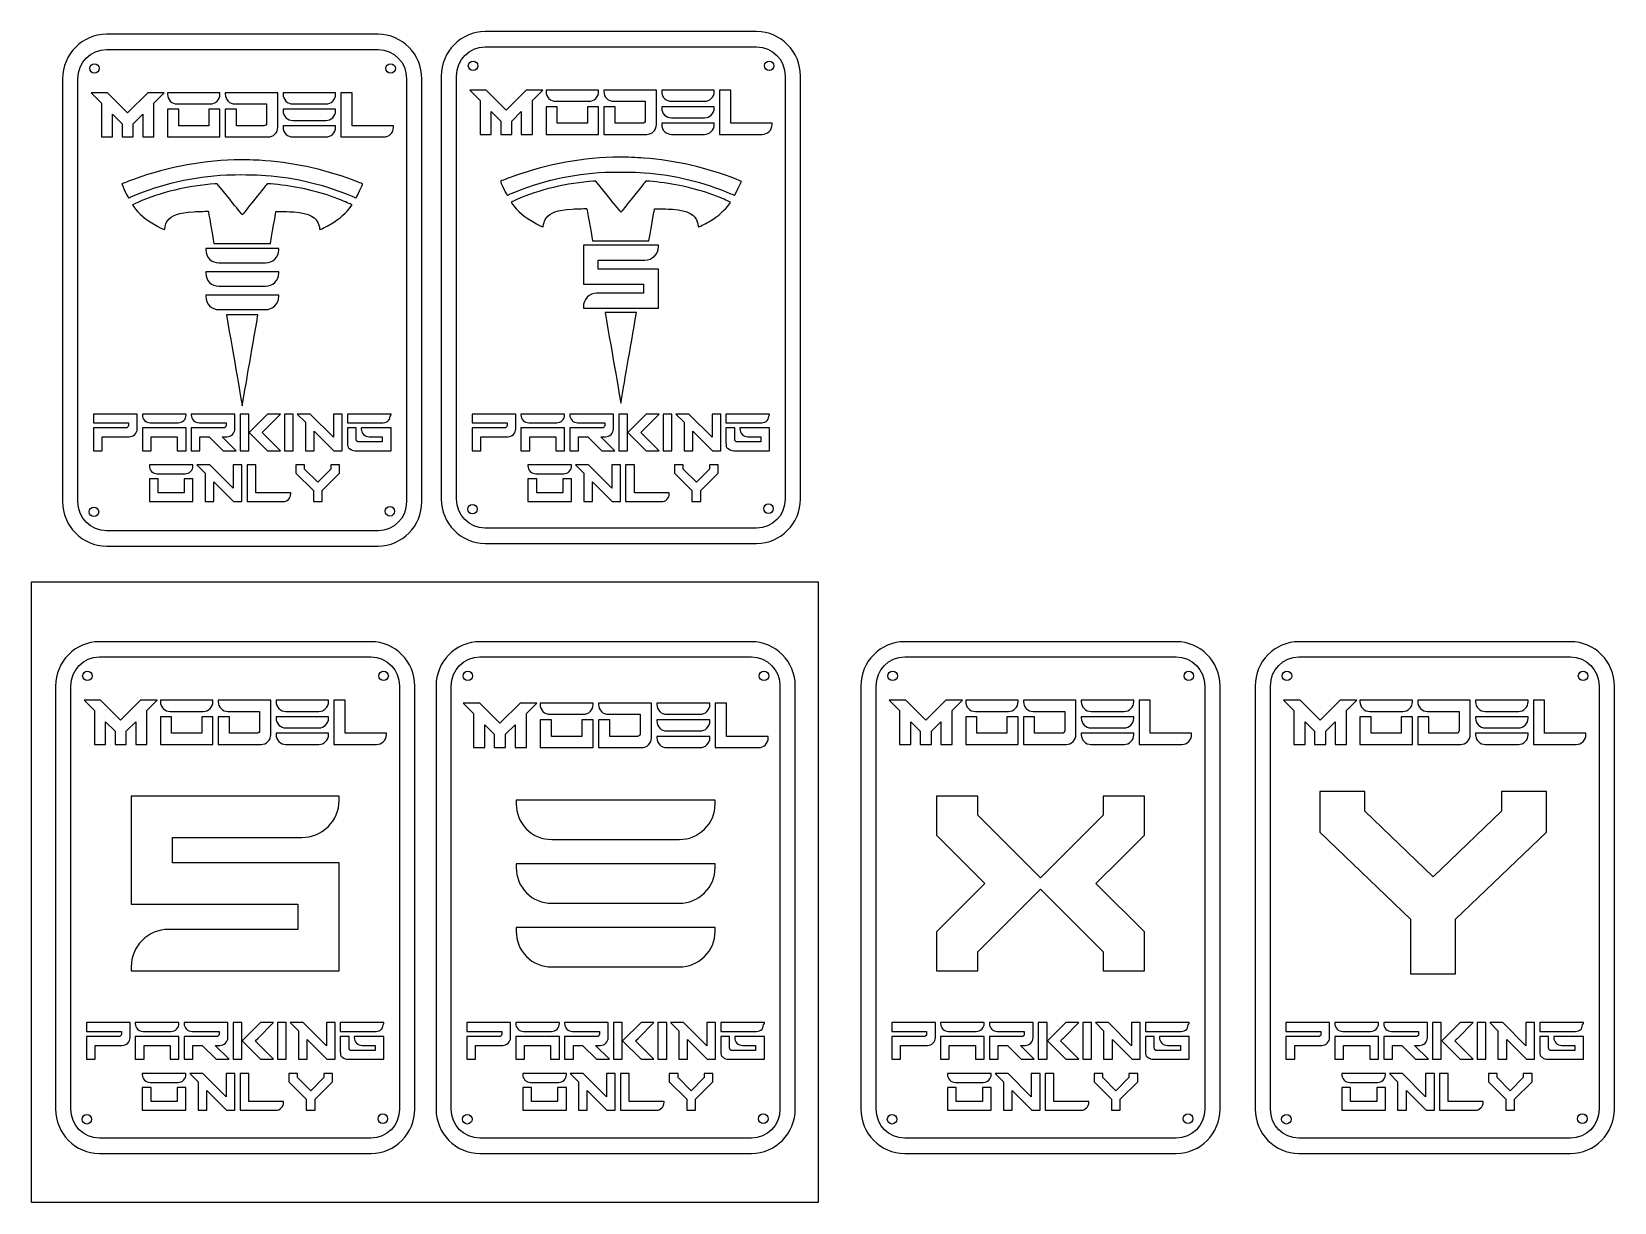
# Model space of a CAD drawing. Extents: x 0 to 765, y 0 to 566.
import ezdxf

# ---------------------------------------------------------------- set-up
doc = ezdxf.new("R2010")
doc.units = 0
doc.layers.add('Ebene_1', color=7, linetype='CONTINUOUS')

msp = doc.modelspace()

# ---------------------------------------------------------------- linework, layer by layer
at = {"layer": 'Ebene_1', "color": 7}
for points in [[(350.24933, 565.96549), (219.07358, 565.96549)], [(167.33492, 564.68205), (36.159144, 564.68205)], [(219.07358, 558.58267), (350.24933, 558.58267)], [(36.159144, 557.29922), (167.33492, 557.29922)], [(14.977504, 543.21329), (14.977504, 338.767977)], [(22.362274, 338.767977), (22.362274, 543.21329)], [(181.1318, 543.21329), (181.1318, 338.767977)], [(188.51657, 338.767977), (188.51657, 543.21329)], [(197.89194, 544.49674), (197.89194, 340.051417)], [(205.27671, 340.051417), (205.27671, 544.49674)], [(364.04623, 544.49674), (364.04623, 340.051417)], [(371.43103, 340.051417), (371.43103, 544.49674)], [(65.628736, 536.388114), (65.628736, 535.684567)], [(90.97829, 535.684527), (90.97829, 536.388074), (65.628736, 536.388114)], [(93.559958, 536.388114), (93.559958, 535.684567)], [(118.909668, 519.723541), (118.909668, 536.388114), (93.559958, 536.388114)], [(121.491187, 536.388114), (121.491187, 535.684567)], [(146.840896, 535.684527), (146.840896, 536.388074), (121.491187, 536.388114)], [(149.422415, 536.388114), (149.422415, 515.029292), (150.125966, 515.029292), (170.077692, 515.029292)], [(174.771982, 519.723582), (174.771982, 520.427129), (154.820255, 520.427129), (154.820255, 536.388114), (149.422415, 536.388114)], [(248.542736, 537.671114), (248.542736, 536.967567)], [(273.89229, 536.967527), (273.89229, 537.671074), (248.542736, 537.671114)], [(276.473958, 537.671114), (276.473958, 536.967567)], [(301.823668, 521.006541), (301.823668, 537.671114), (276.473958, 537.671114)], [(304.405187, 537.671114), (304.405187, 536.967567)], [(329.754896, 536.967527), (329.754896, 537.671074), (304.405187, 537.671114)], [(332.336415, 537.671114), (332.336415, 516.312292), (333.039966, 516.312292), (352.991692, 516.312292)], [(357.685982, 521.006582), (357.685982, 521.710129), (337.734255, 521.710129), (337.734255, 537.671114), (332.336415, 537.671114)], [(66.980183, 532.355636), (66.984152, 532.351668), (66.98812, 532.349632)], [(70.323014, 530.990236), (86.283999, 530.990236)], [(112.220004, 520.427088), (98.957941, 520.427088), (98.957941, 528.406587), (93.560101, 528.406587), (93.560101, 515.029251), (94.263652, 515.029251), (114.215378, 515.029251)], [(94.913395, 532.355636), (94.91543, 532.351668), (94.9195, 532.349632)], [(98.2544, 530.990236), (113.509843, 530.990236), (113.509843, 521.718913)], [(146.840896, 527.703094), (146.840896, 528.406641), (121.491187, 528.406628)], [(121.491187, 528.406628), (121.491187, 527.703081)], [(122.844623, 532.355636), (122.846658, 532.351668), (122.850728, 532.349632)], [(126.185618, 530.990236), (142.146607, 530.990236)], [(249.894183, 533.638636), (249.898152, 533.634668), (249.90212, 533.632632)], [(253.237014, 532.273236), (269.197999, 532.273236)], [(295.134004, 521.710088), (281.871941, 521.710088), (281.871941, 529.689587), (276.474101, 529.689587), (276.474101, 516.312251), (277.177652, 516.312251), (297.129378, 516.312251)], [(277.827395, 533.638636), (277.82943, 533.634668), (277.8335, 533.632632)], [(281.1684, 532.273236), (296.423843, 532.273236), (296.423843, 523.001913)], [(329.754896, 528.986094), (329.754896, 529.689641), (304.405187, 529.689628)], [(304.405187, 529.689628), (304.405187, 528.986081)], [(305.758623, 533.638636), (305.760658, 533.634668), (305.764728, 533.632632)], [(309.099618, 532.273236), (325.060607, 532.273236)], [(121.491187, 520.427129), (121.491187, 519.723582)], [(146.840896, 519.723541), (146.840896, 520.427088), (121.491187, 520.427129)], [(122.844623, 524.376137), (122.846658, 524.372169), (122.850728, 524.3682)], [(126.185618, 523.008804), (142.146607, 523.008804)], [(304.405187, 521.710129), (304.405187, 521.006582)], [(329.754896, 521.006541), (329.754896, 521.710088), (304.405187, 521.710129)], [(305.758623, 525.659137), (305.760658, 525.655169), (305.764728, 525.6512)], [(309.099618, 524.291804), (325.060607, 524.291804)], [(122.844623, 516.394651), (122.846658, 516.390682), (122.850728, 516.388647)], [(126.185618, 515.029251), (142.146607, 515.029251)], [(305.758623, 517.677651), (305.760658, 517.673682), (305.764728, 517.671647)], [(309.099618, 516.312251), (325.060607, 516.312251)], [(89.684594, 492.43427), (88.562934, 492.36347)], [(95.703854, 484.89671), (89.684594, 492.43427)], [(272.59903, 493.71771), (271.47737, 493.64691)], [(278.61829, 486.18015), (272.59903, 493.71771)], [(154.24193, 481.44102), (154.78218, 482.20391), (154.36331, 482.42357)], [(337.15633, 482.72447), (337.69663, 483.48736), (337.27773, 483.70701)], [(84.149275, 461.149218), (84.149275, 460.479211)], [(119.343525, 460.479063), (119.343525, 461.149069), (84.149275, 461.149218)], [(88.074644, 463.49681), (115.31347, 463.49681)], [(266.53704, 462.70886), (266.53704, 443.89638), (295.59171, 443.89638), (295.59171, 439.4664), (273.03931, 439.4664)], [(302.78406, 462.01881), (302.78406, 462.70886), (266.53704, 462.70886)], [(270.98908, 464.78025), (298.22791, 464.78025)], [(85.971129, 456.000074), (85.973246, 455.997956), (85.977481, 455.993721)], [(90.460748, 454.167739), (113.030136, 454.167739)], [(266.53704, 432.96413), (266.53704, 432.27408), (267.22709, 432.27408), (302.78406, 432.27408), (302.78406, 451.08657), (273.72936, 451.08657), (273.72936, 455.51867), (296.28176, 455.51867)], [(84.149275, 449.864529), (84.149275, 449.194511)], [(119.343525, 449.194363), (119.343525, 449.86438), (84.149275, 449.864529)], [(85.971129, 444.715385), (85.973246, 444.713267), (85.977481, 444.709032)], [(84.149275, 438.581904), (84.149275, 437.909822)], [(119.343525, 437.909674), (119.343525, 438.581756), (84.149275, 438.581904)], [(90.460748, 442.88305), (113.030136, 442.88305)], [(85.971129, 433.432761), (85.973246, 433.428525), (85.977481, 433.426408)], [(90.460748, 431.59835), (113.030136, 431.59835)], [(109.32259, 428.98165), (94.086014, 428.98165)], [(292.23703, 430.26509), (277.00045, 430.26509)], [(101.67006, 385.511254), (101.74076, 385.127014), (101.82546, 385.620824)], [(284.5845, 386.794694), (284.6552, 386.410444), (284.7399, 386.904254)], [(29.881299, 381.096544), (29.881299, 376.863964), (46.741738, 376.863964), (46.741738, 375.60836)], [(50.972373, 373.921933), (50.972373, 381.096544), (29.881299, 381.096544)], [(53.483584, 381.096544), (53.483584, 380.665711)], [(74.574658, 380.665612), (74.574658, 381.096444), (53.483584, 381.096544)], [(54.580057, 377.9682), (54.583932, 377.966213), (54.585919, 377.964226)], [(57.285375, 376.863864), (70.772909, 376.863864)], [(77.08587, 381.096544), (77.08587, 380.665711)], [(98.176945, 373.921834), (98.176945, 381.096444), (77.08587, 381.096544)], [(78.182341, 377.9682), (78.186216, 377.966213), (78.188204, 377.964226)], [(80.887659, 376.863864), (93.946352, 376.863864), (93.946352, 375.60826)], [(152.519836, 381.096544), (152.519836, 376.863964), (152.950668, 376.863964), (169.809159, 376.863964)], [(173.610917, 380.665711), (173.610917, 381.096544), (152.519836, 381.096544)], [(212.795809, 381.096544), (212.795809, 376.863964), (229.656248, 376.863964), (229.656248, 375.60836)], [(233.886883, 373.921933), (233.886883, 381.096544), (212.795809, 381.096544)], [(236.398094, 381.096544), (236.398094, 380.665711)], [(257.489168, 380.665612), (257.489168, 381.096444), (236.398094, 381.096544)], [(237.494567, 377.9682), (237.498442, 377.966213), (237.500429, 377.964226)], [(240.199885, 376.863864), (253.687419, 376.863864)], [(260.00038, 381.096544), (260.00038, 380.665711)], [(281.091455, 373.921834), (281.091455, 381.096444), (260.00038, 381.096544)], [(261.096851, 377.9682), (261.100726, 377.966213), (261.102714, 377.964226)], [(263.802169, 376.863864), (276.860862, 376.863864), (276.860862, 375.60826)], [(335.434346, 381.096544), (335.434346, 376.863964), (335.865178, 376.863964), (352.723669, 376.863964)], [(356.525427, 380.665711), (356.525427, 381.096544), (335.434346, 381.096544)], [(45.484191, 374.352756), (29.881299, 374.352756), (29.881299, 363.378336), (30.312126, 363.378336), (34.113875, 363.378336), (34.113875, 370.120176), (47.170624, 370.120176)], [(92.688802, 374.352656), (77.08587, 374.352656), (77.08587, 363.378236), (77.516695, 363.378236), (81.318445, 363.378236), (81.318445, 370.120077), (85.768375, 370.120077), (92.512162, 363.378236), (98.784373, 363.378236), (92.040582, 370.120077), (94.375197, 370.120077)], [(152.519836, 374.352756), (152.519836, 367.178146)], [(156.752595, 368.864333), (156.752595, 374.352517), (152.519836, 374.352756)], [(156.321683, 363.378246), (173.611006, 363.378246), (173.611006, 374.352666), (159.263713, 374.352666), (159.263713, 373.921844)], [(163.06555, 370.119937), (169.378516, 370.119937), (169.378516, 367.608729), (158.008199, 367.608729)], [(160.360189, 371.22626), (160.362177, 371.224273), (160.364164, 371.220299)], [(228.398701, 374.352756), (212.795809, 374.352756), (212.795809, 363.378336), (213.226636, 363.378336), (217.028385, 363.378336), (217.028385, 370.120176), (230.085134, 370.120176)], [(275.603312, 374.352656), (260.00038, 374.352656), (260.00038, 363.378236), (260.431205, 363.378236), (264.232955, 363.378236), (264.232955, 370.120077), (268.682885, 370.120077), (275.426672, 363.378236), (281.698883, 363.378236), (274.955092, 370.120077), (277.289707, 370.120077)], [(335.434346, 374.352756), (335.434346, 367.178146)], [(339.667105, 368.864333), (339.667105, 374.352517), (335.434346, 374.352756)], [(339.236193, 363.378246), (356.525516, 363.378246), (356.525516, 374.352666), (342.178223, 374.352666), (342.178223, 373.921844)], [(345.98006, 370.119937), (352.293026, 370.119937), (352.293026, 367.608729), (340.922709, 367.608729)], [(343.274699, 371.22626), (343.276687, 371.224273), (343.278674, 371.220299)], [(153.616312, 364.482572), (153.618299, 364.480585), (153.620287, 364.478597)], [(336.530822, 364.482572), (336.532809, 364.480585), (336.534797, 364.478597)], [(56.856449, 356.465712), (56.856449, 356.03488)], [(77.945675, 356.034781), (77.945675, 356.465613), (56.856449, 356.465712)], [(57.95292, 353.339306), (57.954907, 353.337319), (57.956895, 353.335332)], [(60.658291, 352.234971), (74.143925, 352.234971)], [(104.061016, 356.465712), (104.061016, 338.747494), (104.4899, 338.747494), (121.348401, 338.747494)], [(125.150149, 342.549252), (125.150149, 342.978137), (108.291658, 342.978137), (108.291658, 356.465712), (104.061016, 356.465712)], [(239.770959, 356.465712), (239.770959, 356.03488)], [(260.860185, 356.034781), (260.860185, 356.465613), (239.770959, 356.465712)], [(240.86743, 353.339306), (240.869417, 353.337319), (240.871405, 353.335332)], [(243.572801, 352.234971), (257.058435, 352.234971)], [(286.975526, 356.465712), (286.975526, 338.747494), (287.40441, 338.747494), (304.262911, 338.747494)], [(308.064659, 342.549252), (308.064659, 342.978137), (291.206168, 342.978137), (291.206168, 356.465712), (286.975526, 356.465712)], [(167.33492, 324.682047), (36.159144, 324.682047)], [(350.24933, 325.965487), (219.07358, 325.965487)], [(36.159144, 317.299227), (167.33492, 317.299227)], [(219.07358, 318.582667), (350.24933, 318.582667)], [(163.93173, 271.045596), (32.75595, 271.045596)], [(347.72434, 271.046477), (216.550195, 271.046477)], [(552.95039, 271.045597), (421.77461, 271.045597)], [(743.45039, 271.04559), (612.27461, 271.04559)], [(32.75595, 263.662784), (163.93173, 263.662784)], [(216.550195, 263.661863), (347.72434, 263.661863)], [(421.77461, 263.662787), (552.95039, 263.662787)], [(612.27461, 263.66279), (743.45039, 263.66279)], [(11.57431, 249.576846), (11.57431, 45.13153)], [(18.95908, 45.13153), (18.95908, 249.576846)], [(177.72861, 249.576846), (177.72861, 45.13153)], [(185.11338, 45.13153), (185.11338, 249.576846)], [(195.368103, 249.575924), (195.368103, 45.13246)], [(202.752717, 45.13246), (202.752717, 249.575924)], [(361.52181, 249.575924), (361.52181, 45.13246)], [(368.90643, 45.13246), (368.90643, 249.575924)], [(400.59297, 249.576847), (400.59297, 45.13153)], [(407.97774, 45.13153), (407.97774, 249.576847)], [(566.74727, 249.576847), (566.74727, 45.13153)], [(574.13204, 45.13153), (574.13204, 249.576847)], [(591.09297, 249.57685), (591.09297, 45.13153)], [(598.47774, 45.13153), (598.47774, 249.57685)], [(757.24727, 249.57685), (757.24727, 45.13153)], [(764.63204, 45.13153), (764.63204, 249.57685)], [(62.226736, 242.751704), (62.226736, 242.048157)], [(87.57629, 242.048117), (87.57629, 242.751664), (62.226736, 242.751704)], [(63.578183, 238.719226), (63.582152, 238.715258), (63.58612, 238.713222)], [(66.921014, 237.353826), (82.881999, 237.353826)], [(90.157958, 242.751704), (90.157958, 242.048157)], [(115.507668, 226.087131), (115.507668, 242.751704), (90.157958, 242.751704)], [(91.511395, 238.719226), (91.51343, 238.715258), (91.5175, 238.713222)], [(94.8524, 237.353826), (110.107843, 237.353826), (110.107843, 228.082503)], [(118.089187, 242.751704), (118.089187, 242.048157)], [(143.438896, 242.048117), (143.438896, 242.751664), (118.089187, 242.751704)], [(119.442623, 238.719226), (119.444658, 238.715258), (119.448728, 238.713222)], [(122.783618, 237.353826), (138.744607, 237.353826)], [(146.020415, 242.751704), (146.020415, 221.392882), (146.723966, 221.392882), (166.675692, 221.392882)], [(171.369982, 226.087172), (171.369982, 226.790719), (151.418255, 226.790719), (151.418255, 242.751704), (146.020415, 242.751704)], [(245.665046, 241.391218), (245.665046, 240.680757)], [(271.263721, 240.680716), (271.263721, 241.391177), (245.665046, 241.391218)], [(247.029775, 237.319111), (247.033782, 237.315103), (247.037789, 237.313048)], [(273.870761, 241.391218), (273.870761, 240.680757)], [(299.469592, 224.562875), (299.469592, 241.391218), (273.870761, 241.391218)], [(275.237498, 237.319111), (275.239553, 237.315103), (275.243663, 237.313048)], [(302.076481, 241.391218), (302.076481, 240.680757)], [(327.675313, 240.680716), (327.675313, 241.391177), (302.076481, 241.391218)], [(303.443218, 237.319111), (303.445273, 237.315103), (303.449384, 237.313048)], [(330.282202, 241.391218), (330.282202, 219.822493), (330.992667, 219.822493), (351.140467, 219.822493)], [(355.880889, 224.562916), (355.880889, 225.273377), (335.733089, 225.273377), (335.733089, 241.391218), (330.282202, 241.391218)], [(451.244736, 242.751734), (451.244736, 242.048187)], [(476.59429, 242.048147), (476.59429, 242.751694), (451.244736, 242.751734)], [(452.596183, 238.719256), (452.600152, 238.715288), (452.60412, 238.713252)], [(455.939014, 237.353856), (471.899999, 237.353856)], [(479.175958, 242.751734), (479.175958, 242.048187)], [(504.525668, 226.087161), (504.525668, 242.751734), (479.175958, 242.751734)], [(480.529395, 238.719256), (480.53143, 238.715288), (480.5355, 238.713252)], [(483.8704, 237.353856), (499.125843, 237.353856), (499.125843, 228.082533)], [(507.107187, 242.751734), (507.107187, 242.048187)], [(532.456896, 242.048147), (532.456896, 242.751694), (507.107187, 242.751734)], [(508.460623, 238.719256), (508.462658, 238.715288), (508.466728, 238.713252)], [(511.801618, 237.353856), (527.762607, 237.353856)], [(535.038415, 242.751734), (535.038415, 221.392912), (535.741966, 221.392912), (555.693692, 221.392912)], [(560.387982, 226.087202), (560.387982, 226.790749), (540.436255, 226.790749), (540.436255, 242.751734), (535.038415, 242.751734)], [(641.744736, 242.751694), (641.744736, 242.048147)], [(667.09429, 242.048107), (667.09429, 242.751654), (641.744736, 242.751694)], [(643.096183, 238.719216), (643.100152, 238.715248), (643.10412, 238.713212)], [(646.439014, 237.353816), (662.399999, 237.353816)], [(669.675958, 242.751694), (669.675958, 242.048147)], [(695.025668, 226.087121), (695.025668, 242.751694), (669.675958, 242.751694)], [(671.029395, 238.719216), (671.03143, 238.715248), (671.0355, 238.713212)], [(674.3704, 237.353816), (689.625843, 237.353816), (689.625843, 228.082493)], [(697.607187, 242.751694), (697.607187, 242.048147)], [(722.956896, 242.048107), (722.956896, 242.751654), (697.607187, 242.751694)], [(698.960623, 238.719216), (698.962658, 238.715248), (698.966728, 238.713212)], [(702.301618, 237.353816), (718.262607, 237.353816)], [(725.538415, 242.751694), (725.538415, 221.392872), (726.241966, 221.392872), (746.193692, 221.392872)], [(750.887982, 226.087162), (750.887982, 226.790709), (730.936255, 226.790709), (730.936255, 242.751694), (725.538415, 242.751694)], [(108.818004, 226.790678), (95.555941, 226.790678), (95.555941, 234.770177), (90.158101, 234.770177), (90.158101, 221.392841), (90.861652, 221.392841), (110.813378, 221.392841)], [(143.438896, 234.066684), (143.438896, 234.770231), (118.089187, 234.770218)], [(118.089187, 234.770218), (118.089187, 234.066671)], [(119.442623, 230.739727), (119.444658, 230.735759), (119.448728, 230.73179)], [(250.405457, 235.940293), (266.523298, 235.940293)], [(292.714187, 225.273336), (279.321792, 225.273336), (279.321792, 233.331253), (273.870905, 233.331253), (273.870905, 219.822452), (274.58137, 219.822452), (294.72917, 219.822452)], [(278.611337, 235.940293), (294.016701, 235.940293), (294.016701, 226.577856)], [(327.675313, 232.620846), (327.675313, 233.331308), (302.076481, 233.331294)], [(302.076481, 233.331294), (302.076481, 232.620833)], [(306.817047, 235.940293), (322.934891, 235.940293)], [(497.836004, 226.790708), (484.573941, 226.790708), (484.573941, 234.770207), (479.176101, 234.770207), (479.176101, 221.392871), (479.879652, 221.392871), (499.831378, 221.392871)], [(532.456896, 234.066714), (532.456896, 234.770261), (507.107187, 234.770248)], [(507.107187, 234.770248), (507.107187, 234.066701)], [(508.460623, 230.739757), (508.462658, 230.735789), (508.466728, 230.73182)], [(688.336004, 226.790668), (675.073941, 226.790668), (675.073941, 234.770167), (669.676101, 234.770167), (669.676101, 221.392831), (670.379652, 221.392831), (690.331378, 221.392831)], [(722.956896, 234.066674), (722.956896, 234.770221), (697.607187, 234.770208)], [(697.607187, 234.770208), (697.607187, 234.066661)], [(698.960623, 230.739717), (698.962658, 230.735749), (698.966728, 230.73178)], [(118.089187, 226.790719), (118.089187, 226.087172)], [(143.438896, 226.087131), (143.438896, 226.790678), (118.089187, 226.790719)], [(119.442623, 222.758241), (119.444658, 222.754272), (119.448728, 222.752237)], [(122.783618, 229.372394), (138.744607, 229.372394)], [(302.076481, 225.273377), (302.076481, 224.562916)], [(327.675313, 224.562875), (327.675313, 225.273336), (302.076481, 225.273377)], [(303.443218, 229.261194), (303.445273, 229.257186), (303.449384, 229.253179)], [(306.817047, 227.880423), (322.934891, 227.880423)], [(507.107187, 226.790749), (507.107187, 226.087202)], [(532.456896, 226.087161), (532.456896, 226.790708), (507.107187, 226.790749)], [(508.460623, 222.758271), (508.462658, 222.754302), (508.466728, 222.752267)], [(511.801618, 229.372424), (527.762607, 229.372424)], [(697.607187, 226.790709), (697.607187, 226.087162)], [(722.956896, 226.087121), (722.956896, 226.790668), (697.607187, 226.790709)], [(698.960623, 222.758231), (698.962658, 222.754262), (698.966728, 222.752227)], [(702.301618, 229.372384), (718.262607, 229.372384)], [(122.783618, 221.392841), (138.744607, 221.392841)], [(303.443218, 221.20127), (303.445273, 221.197263), (303.449384, 221.195207)], [(306.817047, 219.822452), (322.934891, 219.822452)], [(511.801618, 221.392871), (527.762607, 221.392871)], [(702.301618, 221.392831), (718.262607, 221.392831)], [(48.13463, 196.31531), (48.13463, 144.19734), (128.6275, 144.19734), (128.6275, 131.92455), (66.14848, 131.92455)], [(148.55306, 194.4036), (148.55306, 196.31531), (48.13463, 196.31531)], [(234.10671, 194.486401), (234.10671, 192.657682)], [(330.16609, 192.657277), (330.16609, 194.485997), (234.10671, 194.486401)], [(48.13463, 113.9107), (48.13463, 111.99899), (50.04634, 111.99899), (148.55306, 111.99899), (148.55306, 164.11699), (68.06019, 164.11699), (68.06019, 176.39565), (130.53921, 176.39565)], [(239.079287, 180.4323), (239.085066, 180.426521), (239.096626, 180.414961)], [(251.333278, 175.431114), (312.934292, 175.431114)], [(234.10671, 163.685909), (234.10671, 161.85716)], [(330.16609, 161.856756), (330.16609, 163.685504), (234.10671, 163.685909)], [(239.079287, 149.631808), (239.085066, 149.626028), (239.096626, 149.614469)], [(251.333278, 144.630622), (312.934292, 144.630622)], [(234.10671, 132.891051), (234.10671, 131.056667)], [(330.16609, 131.056263), (330.16609, 132.890647), (234.10671, 132.891051)], [(239.079287, 118.83695), (239.085066, 118.825391), (239.096626, 118.819611)], [(251.333278, 113.8301), (312.934292, 113.8301)], [(26.478809, 86.879834), (26.478809, 82.647254), (43.339248, 82.647254), (43.339248, 81.39165)], [(47.569883, 79.705223), (47.569883, 86.879834), (26.478809, 86.879834)], [(50.081094, 86.879834), (50.081094, 86.449001)], [(71.172168, 86.448902), (71.172168, 86.879734), (50.081094, 86.879834)], [(73.68338, 86.879834), (73.68338, 86.449001)], [(94.774455, 79.705124), (94.774455, 86.879734), (73.68338, 86.879834)], [(149.117346, 86.879834), (149.117346, 82.647254), (149.548178, 82.647254), (166.406669, 82.647254)], [(170.208427, 86.449001), (170.208427, 86.879834), (149.117346, 86.879834)], [(210.272509, 86.879814), (210.272509, 82.647234), (227.132948, 82.647234), (227.132948, 81.39163)], [(231.363583, 79.705203), (231.363583, 86.879814), (210.272509, 86.879814)], [(233.874794, 86.879814), (233.874794, 86.448981)], [(254.965868, 86.448882), (254.965868, 86.879714), (233.874794, 86.879814)], [(257.47708, 86.879814), (257.47708, 86.448981)], [(278.568155, 79.705104), (278.568155, 86.879714), (257.47708, 86.879814)], [(332.911046, 86.879814), (332.911046, 82.647234), (333.341878, 82.647234), (350.200369, 82.647234)], [(354.002127, 86.448981), (354.002127, 86.879814), (332.911046, 86.879814)], [(415.497809, 86.879864), (415.497809, 82.647284), (432.358248, 82.647284), (432.358248, 81.39168)], [(436.588883, 79.705253), (436.588883, 86.879864), (415.497809, 86.879864)], [(439.100094, 86.879864), (439.100094, 86.449031)], [(460.191168, 86.448932), (460.191168, 86.879764), (439.100094, 86.879864)], [(462.70238, 86.879864), (462.70238, 86.449031)], [(483.793455, 79.705154), (483.793455, 86.879764), (462.70238, 86.879864)], [(538.136346, 86.879864), (538.136346, 82.647284), (538.567178, 82.647284), (555.425669, 82.647284)], [(559.227427, 86.449031), (559.227427, 86.879864), (538.136346, 86.879864)], [(605.997809, 86.879824), (605.997809, 82.647244), (622.858248, 82.647244), (622.858248, 81.39164)], [(627.088883, 79.705213), (627.088883, 86.879824), (605.997809, 86.879824)], [(629.600094, 86.879824), (629.600094, 86.448991)], [(650.691168, 86.448892), (650.691168, 86.879724), (629.600094, 86.879824)], [(653.20238, 86.879824), (653.20238, 86.448991)], [(674.293455, 79.705114), (674.293455, 86.879724), (653.20238, 86.879824)], [(728.636346, 86.879824), (728.636346, 82.647244), (729.067178, 82.647244), (745.925669, 82.647244)], [(749.727427, 86.448991), (749.727427, 86.879824), (728.636346, 86.879824)], [(42.081701, 80.136046), (26.478809, 80.136046), (26.478809, 69.161626), (26.909636, 69.161626), (30.711385, 69.161626), (30.711385, 75.903466), (43.768134, 75.903466)], [(51.177567, 83.75149), (51.181442, 83.749503), (51.183429, 83.747516)], [(53.882885, 82.647154), (67.370419, 82.647154)], [(89.286312, 80.135946), (73.68338, 80.135946), (73.68338, 69.161526), (74.114205, 69.161526), (77.915955, 69.161526), (77.915955, 75.903367), (82.365885, 75.903367), (89.109672, 69.161526), (95.381883, 69.161526), (88.638092, 75.903367), (90.972707, 75.903367)], [(74.779851, 83.75149), (74.783726, 83.749503), (74.785714, 83.747516)], [(77.485169, 82.647154), (90.543862, 82.647154), (90.543862, 81.39155)], [(149.117346, 80.136046), (149.117346, 72.961436)], [(153.350105, 74.647623), (153.350105, 80.135807), (149.117346, 80.136046)], [(152.919193, 69.161536), (170.208516, 69.161536), (170.208516, 80.135956), (155.861223, 80.135956), (155.861223, 79.705134)], [(156.957699, 77.00955), (156.959687, 77.007563), (156.961674, 77.003589)], [(225.875401, 80.136026), (210.272509, 80.136026), (210.272509, 69.161606), (210.703336, 69.161606), (214.505085, 69.161606), (214.505085, 75.903446), (227.561834, 75.903446)], [(234.971267, 83.75147), (234.975142, 83.749483), (234.977129, 83.747496)], [(237.676585, 82.647134), (251.164119, 82.647134)], [(273.080012, 80.135926), (257.47708, 80.135926), (257.47708, 69.161506), (257.907905, 69.161506), (261.709655, 69.161506), (261.709655, 75.903347), (266.159585, 75.903347), (272.903372, 69.161506), (279.175583, 69.161506), (272.431792, 75.903347), (274.766407, 75.903347)], [(258.573551, 83.75147), (258.577426, 83.749483), (258.579414, 83.747496)], [(261.278869, 82.647134), (274.337562, 82.647134), (274.337562, 81.39153)], [(332.911046, 80.136026), (332.911046, 72.961416)], [(337.143805, 74.647603), (337.143805, 80.135787), (332.911046, 80.136026)], [(336.712893, 69.161516), (354.002216, 69.161516), (354.002216, 80.135936), (339.654923, 80.135936), (339.654923, 79.705114)], [(340.751399, 77.00953), (340.753387, 77.007543), (340.755374, 77.003569)], [(431.100701, 80.136076), (415.497809, 80.136076), (415.497809, 69.161656), (415.928636, 69.161656), (419.730385, 69.161656), (419.730385, 75.903496), (432.787134, 75.903496)], [(440.196567, 83.75152), (440.200442, 83.749533), (440.202429, 83.747546)], [(442.901885, 82.647184), (456.389419, 82.647184)], [(478.305312, 80.135976), (462.70238, 80.135976), (462.70238, 69.161556), (463.133205, 69.161556), (466.934955, 69.161556), (466.934955, 75.903397), (471.384885, 75.903397), (478.128672, 69.161556), (484.400883, 69.161556), (477.657092, 75.903397), (479.991707, 75.903397)], [(463.798851, 83.75152), (463.802726, 83.749533), (463.804714, 83.747546)], [(466.504169, 82.647184), (479.562862, 82.647184), (479.562862, 81.39158)], [(538.136346, 80.136076), (538.136346, 72.961466)], [(542.369105, 74.647653), (542.369105, 80.135837), (538.136346, 80.136076)], [(541.938193, 69.161566), (559.227516, 69.161566), (559.227516, 80.135986), (544.880223, 80.135986), (544.880223, 79.705164)], [(545.976699, 77.00958), (545.978687, 77.007593), (545.980674, 77.003619)], [(621.600701, 80.136036), (605.997809, 80.136036), (605.997809, 69.161616), (606.428636, 69.161616), (610.230385, 69.161616), (610.230385, 75.903456), (623.287134, 75.903456)], [(630.696567, 83.75148), (630.700442, 83.749493), (630.702429, 83.747506)], [(633.401885, 82.647144), (646.889419, 82.647144)], [(668.805312, 80.135936), (653.20238, 80.135936), (653.20238, 69.161516), (653.633205, 69.161516), (657.434955, 69.161516), (657.434955, 75.903357), (661.884885, 75.903357), (668.628672, 69.161516), (674.900883, 69.161516), (668.157092, 75.903357), (670.491707, 75.903357)], [(654.298851, 83.75148), (654.302726, 83.749493), (654.304714, 83.747506)], [(657.004169, 82.647144), (670.062862, 82.647144), (670.062862, 81.39154)], [(728.636346, 80.136036), (728.636346, 72.961426)], [(732.869105, 74.647613), (732.869105, 80.135797), (728.636346, 80.136036)], [(732.438193, 69.161526), (749.727516, 69.161526), (749.727516, 80.135946), (735.380223, 80.135946), (735.380223, 79.705124)], [(736.476699, 77.00954), (736.478687, 77.007553), (736.480674, 77.003579)], [(150.213822, 70.265862), (150.215809, 70.263875), (150.217797, 70.261887)], [(159.66306, 75.903227), (165.976026, 75.903227), (165.976026, 73.392019), (154.605709, 73.392019)], [(334.007522, 70.265842), (334.009509, 70.263855), (334.011497, 70.261867)], [(343.45676, 75.903207), (349.769726, 75.903207), (349.769726, 73.391999), (338.399409, 73.391999)], [(539.232822, 70.265892), (539.234809, 70.263905), (539.236797, 70.261917)], [(548.68206, 75.903257), (554.995026, 75.903257), (554.995026, 73.392049), (543.624709, 73.392049)], [(729.732822, 70.265852), (729.734809, 70.263865), (729.736797, 70.261877)], [(739.18206, 75.903217), (745.495026, 75.903217), (745.495026, 73.392009), (734.124709, 73.392009)], [(53.453959, 62.249002), (53.453959, 61.81817)], [(74.543185, 61.818071), (74.543185, 62.248903), (53.453959, 62.249002)], [(100.658526, 62.249002), (100.658526, 44.530784), (101.08741, 44.530784), (117.945911, 44.530784)], [(121.747659, 48.332542), (121.747659, 48.761427), (104.889168, 48.761427), (104.889168, 62.249002), (100.658526, 62.249002)], [(237.247659, 62.248982), (237.247659, 61.81815)], [(258.336885, 61.818051), (258.336885, 62.248883), (237.247659, 62.248982)], [(284.452226, 62.248982), (284.452226, 44.530764), (284.88111, 44.530764), (301.739611, 44.530764)], [(305.541359, 48.332522), (305.541359, 48.761407), (288.682868, 48.761407), (288.682868, 62.248982), (284.452226, 62.248982)], [(442.472959, 62.249032), (442.472959, 61.8182)], [(463.562185, 61.818101), (463.562185, 62.248933), (442.472959, 62.249032)], [(489.677526, 62.249032), (489.677526, 44.530814), (490.10641, 44.530814), (506.964911, 44.530814)], [(510.766659, 48.332572), (510.766659, 48.761457), (493.908168, 48.761457), (493.908168, 62.249032), (489.677526, 62.249032)], [(632.972959, 62.248992), (632.972959, 61.81816)], [(654.062185, 61.818061), (654.062185, 62.248893), (632.972959, 62.248992)], [(680.177526, 62.248992), (680.177526, 44.530774), (680.60641, 44.530774), (697.464911, 44.530774)], [(701.266659, 48.332532), (701.266659, 48.761417), (684.408168, 48.761417), (684.408168, 62.248992), (680.177526, 62.248992)], [(54.55043, 59.122596), (54.552417, 59.120609), (54.554405, 59.118622)], [(57.255801, 58.018261), (70.741435, 58.018261)], [(238.34413, 59.122576), (238.346117, 59.120589), (238.348105, 59.118602)], [(241.049501, 58.018241), (254.535135, 58.018241)], [(443.56943, 59.122626), (443.571417, 59.120639), (443.573405, 59.118652)], [(446.274801, 58.018291), (459.760435, 58.018291)], [(634.06943, 59.122586), (634.071417, 59.120599), (634.073405, 59.118612)], [(636.774801, 58.018251), (650.260435, 58.018251)], [(163.93173, 31.0456), (32.75595, 31.0456)], [(347.72434, 31.04651), (216.550195, 31.04651)], [(552.95039, 31.0456), (421.77461, 31.0456)], [(743.45039, 31.0456), (612.27461, 31.0456)], [(32.75595, 23.66278), (163.93173, 23.66278)], [(216.550195, 23.6619), (347.72434, 23.6619)], [(421.77461, 23.66278), (552.95039, 23.66278)], [(612.27461, 23.66278), (743.45039, 23.66278)]]:
    msp.add_lwpolyline(points, dxfattribs=at)
for points in [[(219.07358, 558.58267)], [(36.159144, 557.29922)], [(32.650071, 548.161582)], [(175.727006, 548.161582)], [(215.564671, 549.444582)], [(358.641606, 549.444582)], [(28.720324, 536.388114), (33.706766, 531.401674), (33.706766, 515.029292), (34.410313, 515.029292), (39.104603, 515.029292), (39.104603, 526.003835), (43.681636, 521.426803), (43.681636, 515.029292), (49.079474, 515.029292), (49.079474, 521.426803), (53.656507, 526.003835), (53.656507, 515.029292), (59.056331, 515.029292), (59.056331, 531.401674), (64.042773, 536.388114), (56.065262, 536.388114), (46.380555, 526.703408), (36.697836, 536.388114)], [(211.634324, 537.671114), (216.620766, 532.684674), (216.620766, 516.312292), (217.324313, 516.312292), (222.018603, 516.312292), (222.018603, 527.286835), (226.595636, 522.709803), (226.595636, 516.312292), (231.993474, 516.312292), (231.993474, 522.709803), (236.570507, 527.286835), (236.570507, 516.312292), (241.970331, 516.312292), (241.970331, 532.684674), (246.956773, 537.671114), (238.979262, 537.671114), (229.294555, 527.986408), (219.611836, 537.671114)], [(65.628736, 528.406628), (65.628736, 515.029292), (66.332283, 515.029292), (90.978302, 515.029292), (90.978302, 528.406628), (85.578476, 528.406628), (85.578476, 520.427129), (71.026574, 520.427129), (71.026574, 528.406628)], [(248.542736, 529.689628), (248.542736, 516.312292), (249.246283, 516.312292), (273.892302, 516.312292), (273.892302, 529.689628), (268.492476, 529.689628), (268.492476, 521.710129), (253.940574, 521.710129), (253.940574, 529.689628)], [(283.94888, 505.25668)], [(101.03444, 503.97324)], [(100.688153, 381.096544), (100.688153, 363.378336), (101.118985, 363.378336), (104.920733, 363.378336), (104.920733, 381.096544)], [(113.997772, 381.096544), (105.138673, 372.237435), (113.997772, 363.378336), (114.174377, 363.378336), (120.269979, 363.378336), (111.408933, 372.239382), (112.643194, 373.493049), (112.666444, 373.493049), (120.269939, 381.096544)], [(122.173769, 381.096544), (122.173769, 363.378336), (122.604592, 363.378336), (126.406339, 363.378336), (126.406339, 381.096544)], [(128.310129, 381.096544), (132.29042, 377.116253), (132.29042, 363.378336), (132.719305, 363.378336), (136.521052, 363.378336), (136.521052, 372.885621), (146.028337, 363.378336), (150.008628, 363.378336), (150.008628, 381.096544), (145.776048, 381.096544), (145.776048, 369.902822), (134.584274, 381.096544)], [(283.602663, 381.096544), (283.602663, 363.378336), (284.033495, 363.378336), (287.835243, 363.378336), (287.835243, 381.096544)], [(296.912282, 381.096544), (288.053183, 372.237435), (296.912282, 363.378336), (297.088887, 363.378336), (303.184489, 363.378336), (294.323443, 372.239382), (295.557704, 373.493049), (295.580954, 373.493049), (303.184449, 381.096544)], [(305.088279, 381.096544), (305.088279, 363.378336), (305.519102, 363.378336), (309.320849, 363.378336), (309.320849, 381.096544)], [(311.224639, 381.096544), (315.20493, 377.116253), (315.20493, 363.378336), (315.633815, 363.378336), (319.435562, 363.378336), (319.435562, 372.885621), (328.942847, 363.378336), (332.923138, 363.378336), (332.923138, 381.096544), (328.690558, 381.096544), (328.690558, 369.902822), (317.498784, 381.096544)], [(53.483584, 374.352756), (53.483584, 363.378336), (53.914411, 363.378336), (57.71616, 363.378336), (57.71616, 370.120176), (70.344023, 370.120176), (70.344023, 363.378336), (74.574658, 363.378336), (74.574658, 374.352756)], [(236.398094, 374.352756), (236.398094, 363.378336), (236.828921, 363.378336), (240.63067, 363.378336), (240.63067, 370.120176), (253.258533, 370.120176), (253.258533, 363.378336), (257.489168, 363.378336), (257.489168, 374.352756)], [(79.851308, 356.465712), (83.829657, 352.485422), (83.829657, 338.747494), (84.260483, 338.747494), (88.062233, 338.747494), (88.062233, 348.254779), (97.569517, 338.747494), (101.54787, 338.747494), (101.54787, 356.465712), (97.317228, 356.465712), (97.317228, 345.271991), (86.123515, 356.465712)], [(127.663304, 356.465712), (127.663304, 352.485422), (136.091581, 344.057145), (136.091581, 338.747494), (136.522413, 338.747494), (140.324161, 338.747494), (140.324161, 344.057145), (148.752438, 352.485422), (148.752438, 356.465712), (144.521805, 356.465712), (144.521805, 354.526987), (138.206902, 348.214031), (131.893937, 354.526987), (131.893937, 356.465712)], [(262.765818, 356.465712), (266.744167, 352.485422), (266.744167, 338.747494), (267.174993, 338.747494), (270.976743, 338.747494), (270.976743, 348.254779), (280.484027, 338.747494), (284.46238, 338.747494), (284.46238, 356.465712), (280.231738, 356.465712), (280.231738, 345.271991), (269.038025, 356.465712)], [(310.577814, 356.465712), (310.577814, 352.485422), (319.006091, 344.057145), (319.006091, 338.747494), (319.436923, 338.747494), (323.238671, 338.747494), (323.238671, 344.057145), (331.666948, 352.485422), (331.666948, 356.465712), (327.436315, 356.465712), (327.436315, 354.526987), (321.121412, 348.214031), (314.808447, 354.526987), (314.808447, 356.465712)], [(56.856449, 349.721924), (56.856449, 338.747494), (57.285334, 338.747494), (77.945581, 338.747494), (77.945581, 349.721924), (73.714947, 349.721924), (73.714947, 342.978137), (61.087083, 342.978137), (61.087083, 349.721924)], [(239.770959, 349.721924), (239.770959, 338.747494), (240.199844, 338.747494), (260.860091, 338.747494), (260.860091, 349.721924), (256.629457, 349.721924), (256.629457, 342.978137), (244.001593, 342.978137), (244.001593, 349.721924)], [(32.380847, 333.820358)], [(175.378102, 334.089601)], [(215.295447, 335.103358)], [(358.292702, 335.372601)], [(0, 300), (380, 300), (380, 0), (0, 0)], [(32.75595, 263.662784)], [(216.550195, 263.661863)], [(421.77461, 263.662787)], [(612.27461, 263.66279)], [(29.247771, 254.524772)], [(172.324706, 254.524772)], [(213.041071, 254.524752)], [(356.118006, 254.524752)], [(418.266071, 254.524802)], [(561.343006, 254.524802)], [(608.766071, 254.524762)], [(751.843006, 254.524762)], [(25.318324, 242.751704), (30.304766, 237.765264), (30.304766, 221.392882), (31.008313, 221.392882), (35.702603, 221.392882), (35.702603, 232.367425), (40.279636, 227.790393), (40.279636, 221.392882), (45.677474, 221.392882), (45.677474, 227.790393), (50.254507, 232.367425), (50.254507, 221.392882), (55.654331, 221.392882), (55.654331, 237.765264), (60.640773, 242.751704), (52.663262, 242.751704), (42.978555, 233.066998), (33.295836, 242.751704)], [(208.393919, 241.391218), (213.429365, 236.355773), (213.429365, 219.822493), (214.139826, 219.822493), (218.880249, 219.822493), (218.880249, 230.904888), (223.502262, 226.282875), (223.502262, 219.822493), (228.953148, 219.822493), (228.953148, 226.282875), (233.575161, 230.904888), (233.575161, 219.822493), (239.028052, 219.822493), (239.028052, 236.355773), (244.063498, 241.391218), (236.007587, 241.391218), (226.227705, 231.611336), (216.449829, 241.391218)], [(414.336324, 242.751734), (419.322766, 237.765294), (419.322766, 221.392912), (420.026313, 221.392912), (424.720603, 221.392912), (424.720603, 232.367455), (429.297636, 227.790423), (429.297636, 221.392912), (434.695474, 221.392912), (434.695474, 227.790423), (439.272507, 232.367455), (439.272507, 221.392912), (444.672331, 221.392912), (444.672331, 237.765294), (449.658773, 242.751734), (441.681262, 242.751734), (431.996555, 233.067028), (422.313836, 242.751734)], [(604.836324, 242.751694), (609.822766, 237.765254), (609.822766, 221.392872), (610.526313, 221.392872), (615.220603, 221.392872), (615.220603, 232.367415), (619.797636, 227.790383), (619.797636, 221.392872), (625.195474, 221.392872), (625.195474, 227.790383), (629.772507, 232.367415), (629.772507, 221.392872), (635.172331, 221.392872), (635.172331, 237.765254), (640.158773, 242.751694), (632.181262, 242.751694), (622.496555, 233.066988), (612.813836, 242.751694)], [(62.226736, 234.770218), (62.226736, 221.392882), (62.930283, 221.392882), (87.576302, 221.392882), (87.576302, 234.770218), (82.176476, 234.770218), (82.176476, 226.790719), (67.624574, 226.790719), (67.624574, 234.770218)], [(245.665046, 233.331294), (245.665046, 219.822493), (246.375508, 219.822493), (271.263733, 219.822493), (271.263733, 233.331294), (265.810841, 233.331294), (265.810841, 225.273377), (251.115931, 225.273377), (251.115931, 233.331294)], [(451.244736, 234.770248), (451.244736, 221.392912), (451.948283, 221.392912), (476.594302, 221.392912), (476.594302, 234.770248), (471.194476, 234.770248), (471.194476, 226.790749), (456.642574, 226.790749), (456.642574, 234.770248)], [(641.744736, 234.770208), (641.744736, 221.392872), (642.448283, 221.392872), (667.094302, 221.392872), (667.094302, 234.770208), (661.694476, 234.770208), (661.694476, 226.790709), (647.142574, 226.790709), (647.142574, 234.770208)], [(437.15329, 196.32027), (437.15329, 177.51468), (453.81101, 160.85696), (460.50834, 154.15963), (437.15329, 130.80458), (437.15329, 111.99899), (439.06512, 111.99899), (457.07412, 111.99899), (457.07412, 121.16872), (487.36251, 151.45711), (517.65089, 121.16872), (517.65089, 111.99899), (519.56272, 111.99899), (537.57172, 111.99899), (537.57172, 130.80458), (514.20489, 154.17141), (520.23541, 160.29638), (520.35354, 160.29638), (537.57184, 177.51468), (537.57184, 196.32027), (517.65101, 196.32027), (517.65101, 187.15055), (487.36263, 156.86216), (457.07424, 187.15055), (457.07424, 196.32027)], [(622.27832, 198.6387), (622.27832, 178.96023), (666.2213, 136.84321), (666.2213, 110.40354), (668.30861, 110.40354), (687.97054, 110.40354), (687.97054, 136.84321), (731.91357, 178.96023), (731.91357, 198.6387), (710.16433, 198.6387), (710.16433, 189.04335), (677.09594, 157.34909), (644.02756, 189.04335), (644.02756, 198.6387)], [(97.285663, 86.879834), (97.285663, 69.161626), (97.716495, 69.161626), (101.518243, 69.161626), (101.518243, 86.879834)], [(110.595282, 86.879834), (101.736183, 78.020725), (110.595282, 69.161626), (110.771887, 69.161626), (116.867489, 69.161626), (108.006443, 78.022672), (109.240704, 79.276339), (109.263954, 79.276339), (116.867449, 86.879834)], [(118.771279, 86.879834), (118.771279, 69.161626), (119.202102, 69.161626), (123.003849, 69.161626), (123.003849, 86.879834)], [(124.907639, 86.879834), (128.88793, 82.899543), (128.88793, 69.161626), (129.316815, 69.161626), (133.118562, 69.161626), (133.118562, 78.668911), (142.625847, 69.161626), (146.606138, 69.161626), (146.606138, 86.879834), (142.373558, 86.879834), (142.373558, 75.686112), (131.181784, 86.879834)], [(281.079363, 86.879814), (281.079363, 69.161606), (281.510195, 69.161606), (285.311943, 69.161606), (285.311943, 86.879814)], [(294.388982, 86.879814), (285.529883, 78.020705), (294.388982, 69.161606), (294.565587, 69.161606), (300.661189, 69.161606), (291.800143, 78.022652), (293.034404, 79.276319), (293.057654, 79.276319), (300.661149, 86.879814)], [(302.564979, 86.879814), (302.564979, 69.161606), (302.995802, 69.161606), (306.797549, 69.161606), (306.797549, 86.879814)], [(308.701339, 86.879814), (312.68163, 82.899523), (312.68163, 69.161606), (313.110515, 69.161606), (316.912262, 69.161606), (316.912262, 78.668891), (326.419547, 69.161606), (330.399838, 69.161606), (330.399838, 86.879814), (326.167258, 86.879814), (326.167258, 75.686092), (314.975484, 86.879814)], [(486.304663, 86.879864), (486.304663, 69.161656), (486.735495, 69.161656), (490.537243, 69.161656), (490.537243, 86.879864)], [(499.614282, 86.879864), (490.755183, 78.020755), (499.614282, 69.161656), (499.790887, 69.161656), (505.886489, 69.161656), (497.025443, 78.022702), (498.259704, 79.276369), (498.282954, 79.276369), (505.886449, 86.879864)], [(507.790279, 86.879864), (507.790279, 69.161656), (508.221102, 69.161656), (512.022849, 69.161656), (512.022849, 86.879864)], [(513.926639, 86.879864), (517.90693, 82.899573), (517.90693, 69.161656), (518.335815, 69.161656), (522.137562, 69.161656), (522.137562, 78.668941), (531.644847, 69.161656), (535.625138, 69.161656), (535.625138, 86.879864), (531.392558, 86.879864), (531.392558, 75.686142), (520.200784, 86.879864)], [(676.804663, 86.879824), (676.804663, 69.161616), (677.235495, 69.161616), (681.037243, 69.161616), (681.037243, 86.879824)], [(690.114282, 86.879824), (681.255183, 78.020715), (690.114282, 69.161616), (690.290887, 69.161616), (696.386489, 69.161616), (687.525443, 78.022662), (688.759704, 79.276329), (688.782954, 79.276329), (696.386449, 86.879824)], [(698.290279, 86.879824), (698.290279, 69.161616), (698.721102, 69.161616), (702.522849, 69.161616), (702.522849, 86.879824)], [(704.426639, 86.879824), (708.40693, 82.899533), (708.40693, 69.161616), (708.835815, 69.161616), (712.637562, 69.161616), (712.637562, 78.668901), (722.144847, 69.161616), (726.125138, 69.161616), (726.125138, 86.879824), (721.892558, 86.879824), (721.892558, 75.686102), (710.700784, 86.879824)], [(50.081094, 80.136046), (50.081094, 69.161626), (50.511921, 69.161626), (54.31367, 69.161626), (54.31367, 75.903466), (66.941533, 75.903466), (66.941533, 69.161626), (71.172168, 69.161626), (71.172168, 80.136046)], [(233.874794, 80.136026), (233.874794, 69.161606), (234.305621, 69.161606), (238.10737, 69.161606), (238.10737, 75.903446), (250.735233, 75.903446), (250.735233, 69.161606), (254.965868, 69.161606), (254.965868, 80.136026)], [(439.100094, 80.136076), (439.100094, 69.161656), (439.530921, 69.161656), (443.33267, 69.161656), (443.33267, 75.903496), (455.960533, 75.903496), (455.960533, 69.161656), (460.191168, 69.161656), (460.191168, 80.136076)], [(629.600094, 80.136036), (629.600094, 69.161616), (630.030921, 69.161616), (633.83267, 69.161616), (633.83267, 75.903456), (646.460533, 75.903456), (646.460533, 69.161616), (650.691168, 69.161616), (650.691168, 80.136036)], [(76.448818, 62.249002), (80.427167, 58.268712), (80.427167, 44.530784), (80.857993, 44.530784), (84.659743, 44.530784), (84.659743, 54.038069), (94.167027, 44.530784), (98.14538, 44.530784), (98.14538, 62.249002), (93.914738, 62.249002), (93.914738, 51.055281), (82.721025, 62.249002)], [(124.260814, 62.249002), (124.260814, 58.268712), (132.689091, 49.840435), (132.689091, 44.530784), (133.119923, 44.530784), (136.921671, 44.530784), (136.921671, 49.840435), (145.349948, 58.268712), (145.349948, 62.249002), (141.119315, 62.249002), (141.119315, 60.310277), (134.804412, 53.997321), (128.491447, 60.310277), (128.491447, 62.249002)], [(260.242518, 62.248982), (264.220867, 58.268692), (264.220867, 44.530764), (264.651693, 44.530764), (268.453443, 44.530764), (268.453443, 54.038049), (277.960727, 44.530764), (281.93908, 44.530764), (281.93908, 62.248982), (277.708438, 62.248982), (277.708438, 51.055261), (266.514725, 62.248982)], [(308.054514, 62.248982), (308.054514, 58.268692), (316.482791, 49.840415), (316.482791, 44.530764), (316.913623, 44.530764), (320.715371, 44.530764), (320.715371, 49.840415), (329.143648, 58.268692), (329.143648, 62.248982), (324.913015, 62.248982), (324.913015, 60.310257), (318.598112, 53.997301), (312.285147, 60.310257), (312.285147, 62.248982)], [(465.467818, 62.249032), (469.446167, 58.268742), (469.446167, 44.530814), (469.876993, 44.530814), (473.678743, 44.530814), (473.678743, 54.038099), (483.186027, 44.530814), (487.16438, 44.530814), (487.16438, 62.249032), (482.933738, 62.249032), (482.933738, 51.055311), (471.740025, 62.249032)], [(513.279814, 62.249032), (513.279814, 58.268742), (521.708091, 49.840465), (521.708091, 44.530814), (522.138923, 44.530814), (525.940671, 44.530814), (525.940671, 49.840465), (534.368948, 58.268742), (534.368948, 62.249032), (530.138315, 62.249032), (530.138315, 60.310307), (523.823412, 53.997351), (517.510447, 60.310307), (517.510447, 62.249032)], [(655.967818, 62.248992), (659.946167, 58.268702), (659.946167, 44.530774), (660.376993, 44.530774), (664.178743, 44.530774), (664.178743, 54.038059), (673.686027, 44.530774), (677.66438, 44.530774), (677.66438, 62.248992), (673.433738, 62.248992), (673.433738, 51.055271), (662.240025, 62.248992)], [(703.779814, 62.248992), (703.779814, 58.268702), (712.208091, 49.840425), (712.208091, 44.530774), (712.638923, 44.530774), (716.440671, 44.530774), (716.440671, 49.840425), (724.868948, 58.268702), (724.868948, 62.248992), (720.638315, 62.248992), (720.638315, 60.310267), (714.323412, 53.997311), (708.010447, 60.310267), (708.010447, 62.248992)], [(53.453959, 55.505214), (53.453959, 44.530784), (53.882844, 44.530784), (74.543091, 44.530784), (74.543091, 55.505214), (70.312457, 55.505214), (70.312457, 48.761427), (57.684593, 48.761427), (57.684593, 55.505214)], [(237.247659, 55.505194), (237.247659, 44.530764), (237.676544, 44.530764), (258.336791, 44.530764), (258.336791, 55.505194), (254.106157, 55.505194), (254.106157, 48.761407), (241.478293, 48.761407), (241.478293, 55.505194)], [(442.472959, 55.505244), (442.472959, 44.530814), (442.901844, 44.530814), (463.562091, 44.530814), (463.562091, 55.505244), (459.331457, 55.505244), (459.331457, 48.761457), (446.703593, 48.761457), (446.703593, 55.505244)], [(632.972959, 55.505204), (632.972959, 44.530774), (633.401844, 44.530774), (654.062091, 44.530774), (654.062091, 55.505204), (649.831457, 55.505204), (649.831457, 48.761417), (637.203593, 48.761417), (637.203593, 55.505204)], [(28.978547, 40.183548)], [(171.975802, 40.452791)], [(212.771847, 40.183528)], [(355.769102, 40.452771)], [(417.996847, 40.183578)], [(560.994102, 40.452821)], [(608.496847, 40.183538)], [(751.494102, 40.452781)]]:
    msp.add_lwpolyline(points, close=True, dxfattribs=at)
for points in [[(219.07358, 565.96549), (207.3699, 565.96549), (197.89194, 556.29521), (197.89194, 544.49674)], [(371.43103, 544.49674), (371.43103, 556.29521), (361.95303, 565.96549), (350.24933, 565.96549)], [(36.159144, 564.68205), (24.455464, 564.68205), (14.977504, 555.01176), (14.977504, 543.21329)], [(188.51657, 543.21329), (188.51657, 555.01176), (179.03861, 564.68205), (167.33492, 564.68205)], [(205.27671, 544.49674), (205.27671, 552.39605), (211.39847, 558.58267), (219.07358, 558.58267)], [(350.24933, 558.58267), (357.92443, 558.58267), (364.04623, 552.39605), (364.04623, 544.49674)], [(22.362274, 543.21329), (22.362274, 551.1126), (28.484034, 557.29922), (36.159144, 557.29922)], [(167.33492, 557.29922), (175.01004, 557.29922), (181.1318, 551.1126), (181.1318, 543.21329)], [(210.949286, 549.444582), (210.949277, 550.719088), (211.982468, 551.752283), (213.256979, 551.752283)], [(213.256979, 551.752283), (214.53149, 551.752283), (215.564681, 550.719088), (215.564671, 549.444582)], [(354.026221, 549.444582), (354.026212, 550.719088), (355.059403, 551.752283), (356.333914, 551.752283)], [(356.333914, 551.752283), (357.608425, 551.752283), (358.641616, 550.719088), (358.641606, 549.444582)], [(28.034686, 548.161582), (28.034677, 549.436088), (29.067868, 550.469283), (30.342379, 550.469283)], [(30.342379, 545.853898), (29.067877, 545.853898), (28.034696, 546.887082), (28.034686, 548.161582)], [(30.342379, 550.469283), (31.61689, 550.469283), (32.650081, 549.436088), (32.650071, 548.161582)], [(32.650071, 548.161582), (32.650062, 546.887082), (31.616881, 545.853898), (30.342379, 545.853898)], [(171.111621, 548.161582), (171.111612, 549.436088), (172.144803, 550.469283), (173.419314, 550.469283)], [(173.419314, 545.853898), (172.144812, 545.853898), (171.111631, 546.887082), (171.111621, 548.161582)], [(173.419314, 550.469283), (174.693825, 550.469283), (175.727016, 549.436088), (175.727006, 548.161582)], [(175.727006, 548.161582), (175.726997, 546.887082), (174.693816, 545.853898), (173.419314, 545.853898)], [(213.256979, 547.136898), (211.982477, 547.136898), (210.949296, 548.170082), (210.949286, 549.444582)], [(215.564671, 549.444582), (215.564662, 548.170082), (214.531481, 547.136898), (213.256979, 547.136898)], [(356.333914, 547.136898), (355.059412, 547.136898), (354.026231, 548.170082), (354.026221, 549.444582)], [(358.641606, 549.444582), (358.641597, 548.170082), (357.608416, 547.136898), (356.333914, 547.136898)], [(65.628736, 535.684567), (65.628736, 534.419241), (66.097086, 533.2626), (66.980183, 532.355636)], [(89.579145, 532.341683), (90.491549, 533.230077), (90.97829, 534.397106), (90.97829, 535.684527)], [(93.559958, 535.684567), (93.559958, 534.419241), (94.030295, 533.2626), (94.913395, 532.355636)], [(121.491187, 535.684567), (121.491187, 534.419241), (121.961523, 533.2626), (122.844623, 532.355636)], [(145.443745, 532.341683), (146.35614, 533.230078), (146.840896, 534.397106), (146.840896, 535.684527)], [(248.542736, 536.967567), (248.542736, 535.702241), (249.011086, 534.5456), (249.894183, 533.638636)], [(272.493145, 533.624683), (273.405549, 534.513077), (273.89229, 535.680106), (273.89229, 536.967527)], [(276.473958, 536.967567), (276.473958, 535.702241), (276.944295, 534.5456), (277.827395, 533.638636)], [(304.405187, 536.967567), (304.405187, 535.702241), (304.875523, 534.5456), (305.758623, 533.638636)], [(328.357745, 533.624683), (329.27014, 534.513078), (329.754896, 535.680106), (329.754896, 536.967527)], [(66.98812, 532.349632), (67.878183, 531.459571), (69.03994, 530.990236), (70.323014, 530.990236)], [(86.283999, 530.990236), (87.531695, 530.990236), (88.674392, 531.46074), (89.579145, 532.341683)], [(94.9195, 532.349632), (95.80956, 531.459571), (96.971328, 530.990236), (98.2544, 530.990236)], [(121.491187, 527.703081), (121.491187, 526.437754), (121.961523, 525.283102), (122.844623, 524.376137)], [(122.850728, 532.349632), (123.740788, 531.459571), (124.902546, 530.990236), (126.185618, 530.990236)], [(142.146607, 530.990236), (143.394298, 530.990236), (144.538982, 531.460741), (145.443745, 532.341683)], [(145.443745, 524.362238), (146.35614, 525.250633), (146.840896, 526.415673), (146.840896, 527.703094)], [(249.90212, 533.632632), (250.792183, 532.742571), (251.95394, 532.273236), (253.237014, 532.273236)], [(269.197999, 532.273236), (270.445695, 532.273236), (271.588392, 532.74374), (272.493145, 533.624683)], [(277.8335, 533.632632), (278.72356, 532.742571), (279.885328, 532.273236), (281.1684, 532.273236)], [(304.405187, 528.986081), (304.405187, 527.720754), (304.875523, 526.566102), (305.758623, 525.659137)], [(305.764728, 533.632632), (306.654788, 532.742571), (307.816546, 532.273236), (309.099618, 532.273236)], [(325.060607, 532.273236), (326.308298, 532.273236), (327.452982, 532.743741), (328.357745, 533.624683)], [(328.357745, 525.645238), (329.27014, 526.533633), (329.754896, 527.698673), (329.754896, 528.986094)], [(113.128258, 520.790787), (112.853161, 520.533256), (112.593774, 520.427088), (112.220004, 520.427088)], [(113.509843, 521.718913), (113.509843, 521.326427), (113.399865, 521.065074), (113.128258, 520.790787)], [(122.850728, 524.3682), (123.740788, 523.478138), (124.902546, 523.008804), (126.185618, 523.008804)], [(142.146607, 523.008804), (143.394298, 523.008804), (144.538982, 523.481296), (145.443745, 524.362238)], [(296.042258, 522.073787), (295.767161, 521.816256), (295.507774, 521.710088), (295.134004, 521.710088)], [(296.423843, 523.001913), (296.423843, 522.609427), (296.313865, 522.348074), (296.042258, 522.073787)], [(300.426517, 517.663698), (301.338912, 518.552092), (301.823668, 519.719121), (301.823668, 521.006541)], [(304.405187, 521.006582), (304.405187, 519.741255), (304.875523, 518.584615), (305.758623, 517.677651)], [(305.764728, 525.6512), (306.654788, 524.761138), (307.816546, 524.291804), (309.099618, 524.291804)], [(325.060607, 524.291804), (326.308298, 524.291804), (327.452982, 524.764296), (328.357745, 525.645238)], [(328.357745, 517.663698), (329.27014, 518.552092), (329.754896, 519.719121), (329.754896, 521.006541)], [(356.288821, 517.663739), (357.201226, 518.552133), (357.685982, 519.719162), (357.685982, 521.006582)], [(114.215378, 515.029251), (115.46307, 515.029251), (116.607753, 515.499756), (117.512517, 516.380698)], [(117.512517, 516.380698), (118.424912, 517.269092), (118.909668, 518.436121), (118.909668, 519.723541)], [(121.491187, 519.723582), (121.491187, 518.458255), (121.961523, 517.301615), (122.844623, 516.394651)], [(122.850728, 516.388647), (123.740788, 515.498585), (124.902546, 515.029251), (126.185618, 515.029251)], [(142.146607, 515.029251), (143.394298, 515.029251), (144.538982, 515.499756), (145.443745, 516.380698)], [(145.443745, 516.380698), (146.35614, 517.269092), (146.840896, 518.436121), (146.840896, 519.723541)], [(170.077692, 515.029292), (171.325384, 515.029292), (172.470068, 515.499796), (173.374821, 516.380739)], [(173.374821, 516.380739), (174.287226, 517.269133), (174.771982, 518.436162), (174.771982, 519.723582)], [(297.129378, 516.312251), (298.37707, 516.312251), (299.521753, 516.782756), (300.426517, 517.663698)], [(305.764728, 517.671647), (306.654788, 516.781585), (307.816546, 516.312251), (309.099618, 516.312251)], [(325.060607, 516.312251), (326.308298, 516.312251), (327.452982, 516.782756), (328.357745, 517.663698)], [(352.991692, 516.312292), (354.239384, 516.312292), (355.384068, 516.782796), (356.288821, 517.663739)], [(283.94888, 505.25668), (266.81244, 505.15828), (249.21906, 502.00224), (232.54663, 495.98086)], [(295.72266, 504.83422), (291.83369, 505.13959), (287.90344, 505.27939), (283.94888, 505.25668)], [(340.73863, 494.48008), (325.85603, 500.2531), (311.23573, 503.61607), (295.72266, 504.83422)], [(101.03444, 503.97324), (83.898004, 503.87484), (66.304624, 500.7188), (49.632194, 494.69742)], [(112.80822, 503.55078), (108.91925, 503.85615), (104.989, 503.99595), (101.03444, 503.97324)], [(157.82426, 493.19664), (142.94165, 498.96966), (128.32135, 502.33263), (112.80822, 503.55078)], [(231.6073, 487.64168), (245.92638, 493.76703), (260.82565, 497.15847), (277.02019, 497.97902)], [(277.02019, 497.97902), (281.69336, 498.21578), (291.34432, 498.10258), (295.98966, 497.75631)], [(295.98966, 497.75631), (310.44853, 496.67854), (324.94093, 493.16057), (337.69713, 487.632)], [(43.616314, 492.3619), (43.525714, 492.2688), (44.118644, 490.89884), (45.390544, 488.26162)], [(49.632194, 494.69742), (47.443324, 493.90689), (43.709084, 492.45713), (43.616314, 492.3619)], [(48.692864, 486.35823), (63.011944, 492.48359), (77.911214, 495.87503), (94.105754, 496.69558)], [(88.562934, 492.36347), (76.000834, 491.56898), (62.003054, 488.20369), (51.234244, 483.38927)], [(94.105754, 496.69558), (98.778924, 496.93234), (108.42988, 496.81914), (113.07522, 496.47287)], [(113.77577, 492.36499), (113.71537, 492.32659), (111.01567, 488.97587), (107.77626, 484.91913)], [(113.07522, 496.47287), (127.53411, 495.3951), (142.02648, 491.87713), (154.78273, 486.34856)], [(118.94941, 492.02204), (116.59612, 492.26649), (113.90192, 492.44513), (113.77577, 492.36499)], [(147.89358, 485.16884), (138.84049, 488.63116), (128.8735, 490.99115), (118.94941, 492.02204)], [(156.72519, 485.60198), (157.02672, 485.86284), (160.00276, 492.24659), (159.88129, 492.37159)], [(159.88129, 492.37159), (159.85799, 492.39549), (158.93229, 492.76682), (157.82426, 493.19664)], [(226.53075, 493.64534), (226.44005, 493.55224), (227.03307, 492.18229), (228.30498, 489.54506)], [(232.54663, 495.98086), (230.35775, 495.19033), (226.62352, 493.74057), (226.53075, 493.64534)], [(228.30498, 489.54506), (228.98479, 488.1355), (229.60214, 486.95788), (229.67728, 486.92822)], [(271.47737, 493.64691), (258.91527, 492.85243), (244.91749, 489.48714), (234.14868, 484.67271)], [(296.69021, 493.64844), (296.62981, 493.61004), (293.93011, 490.25931), (290.6907, 486.20258)], [(301.86386, 493.30549), (299.51056, 493.54993), (296.81635, 493.72857), (296.69021, 493.64844)], [(330.80803, 486.45229), (321.75493, 489.91461), (311.78793, 492.2746), (301.86386, 493.30549)], [(339.63963, 486.88542), (339.94113, 487.14628), (342.91713, 493.53003), (342.79573, 493.65503)], [(342.79573, 493.65503), (342.77273, 493.67883), (341.84673, 494.05026), (340.73863, 494.48008)], [(45.390544, 488.26162), (46.070354, 486.85206), (46.687714, 485.67444), (46.762844, 485.64477)], [(46.762844, 485.64477), (46.837944, 485.61517), (47.706344, 485.93623), (48.692864, 486.35823)], [(49.124704, 482.45515), (48.904434, 482.36155), (48.724484, 482.24579), (48.724484, 482.19832)], [(48.724484, 482.19832), (48.724484, 482.15082), (49.009164, 481.72364), (49.357284, 481.24891)], [(51.234244, 483.38927), (50.294374, 482.96907), (49.344994, 482.54883), (49.124704, 482.45515)], [(101.80497, 477.45133), (101.76027, 477.40063), (99.014594, 480.75093), (95.703854, 484.89671)], [(107.77626, 484.91913), (104.53688, 480.86237), (101.84969, 477.502), (101.80497, 477.45133)], [(154.36331, 482.42357), (153.46698, 482.89347), (150.03012, 484.35169), (147.89358, 485.16884)], [(154.78273, 486.34856), (155.81073, 485.90301), (156.68488, 485.56698), (156.72519, 485.60198)], [(229.67728, 486.92822), (229.75238, 486.89862), (230.62078, 487.21968), (231.6073, 487.64168)], [(232.03914, 483.7386), (231.81887, 483.645), (231.63892, 483.52924), (231.63892, 483.48176)], [(231.63892, 483.48176), (231.63892, 483.43426), (231.9236, 483.00709), (232.27172, 482.53235)], [(234.14868, 484.67271), (233.20881, 484.25252), (232.25943, 483.83227), (232.03914, 483.7386)], [(232.27172, 482.53235), (234.64113, 479.301), (238.12378, 476.3374), (242.56028, 473.77784)], [(284.71941, 478.73477), (284.67471, 478.68407), (281.92902, 482.03437), (278.61829, 486.18015)], [(290.6907, 486.20258), (287.45132, 482.14581), (284.76412, 478.78544), (284.71941, 478.73477)], [(327.69143, 474.34094), (331.76673, 476.84367), (335.05723, 479.75865), (337.15633, 482.72447)], [(337.27773, 483.70701), (336.38143, 484.17692), (332.94453, 485.63514), (330.80803, 486.45229)], [(337.69713, 487.632), (338.72513, 487.18646), (339.59933, 486.85042), (339.63963, 486.88542)], [(49.357284, 481.24891), (51.726694, 478.01756), (55.209344, 475.05396), (59.645854, 472.4944)], [(64.433954, 471.38906), (64.718914, 472.82239), (64.991334, 473.52598), (65.644234, 474.51243)], [(65.644234, 474.51243), (67.415084, 477.18798), (71.079004, 478.46969), (78.202664, 478.90626)], [(78.202664, 478.90626), (80.596404, 479.05307), (85.358824, 479.17676), (85.358824, 479.09227)], [(85.358824, 479.09227), (85.358824, 479.08227), (87.316994, 467.85024), (88.074644, 463.49681)], [(115.31347, 463.49681), (116.87582, 472.47799), (118.0186, 479.02838), (118.03098, 479.04231)], [(118.03098, 479.04231), (118.11788, 479.14031), (125.03052, 478.95431), (126.69265, 478.80942)], [(126.69265, 478.80942), (134.32629, 478.14372), (137.66585, 476.35469), (138.7961, 472.32673)], [(144.77698, 473.0575), (148.85231, 475.56022), (152.14281, 478.47521), (154.24193, 481.44102)], [(247.34839, 472.6725), (247.63334, 474.10583), (247.90576, 474.80942), (248.55867, 475.79588)], [(248.55867, 475.79588), (250.32952, 478.47142), (253.99344, 479.75314), (261.1171, 480.1897)], [(261.1171, 480.1897), (263.51084, 480.33651), (268.27325, 480.4602), (268.27325, 480.37572)], [(268.27325, 480.37572), (268.27325, 480.36572), (270.23143, 469.13368), (270.98908, 464.78025)], [(298.22791, 464.78025), (299.79026, 473.76143), (300.93306, 480.31182), (300.94546, 480.32576)], [(300.94546, 480.32576), (301.03246, 480.42376), (307.94493, 480.23776), (309.60703, 480.09287)], [(309.60703, 480.09287), (317.24073, 479.42716), (320.58023, 477.63813), (321.71053, 473.61018)], [(322.35463, 471.58857), (322.86043, 471.7393), (326.57063, 473.65265), (327.69143, 474.34094)], [(59.645854, 472.4944), (61.129114, 471.63863), (64.089774, 470.19309), (64.176534, 470.2822)], [(64.176534, 470.2822), (64.202334, 470.3086), (64.318144, 470.80667), (64.433954, 471.38906)], [(138.7961, 472.32673), (138.93965, 471.81523), (139.09161, 471.13587), (139.13367, 470.81677)], [(139.13367, 470.81677), (139.20327, 470.28953), (139.23147, 470.24284), (139.4402, 470.30512)], [(139.4402, 470.30512), (139.94607, 470.45585), (143.65618, 472.3692), (144.77698, 473.0575)], [(242.56028, 473.77784), (244.04354, 472.92208), (247.0042, 471.47653), (247.09096, 471.56564)], [(247.09096, 471.56564), (247.11686, 471.59204), (247.23258, 472.09012), (247.34839, 472.6725)], [(321.71053, 473.61018), (321.85403, 473.09867), (322.00603, 472.41932), (322.04813, 472.10021)], [(322.04813, 472.10021), (322.11813, 471.57298), (322.14613, 471.52628), (322.35463, 471.58857)], [(84.149275, 460.479211), (84.149275, 458.765787), (84.775194, 457.228322), (85.971129, 456.000074)], [(117.465842, 455.987517), (118.699278, 457.188491), (119.343525, 458.734998), (119.343525, 460.479063)], [(300.85016, 457.39289), (302.12056, 458.6298), (302.78406, 460.22258), (302.78406, 462.01881)], [(85.977481, 455.993721), (87.180033, 454.791159), (88.720833, 454.167739), (90.460748, 454.167739)], [(113.030136, 454.167739), (114.717175, 454.167739), (116.239701, 454.793636), (117.465842, 455.987517)], [(296.28176, 455.51867), (298.01928, 455.51867), (299.58736, 456.1633), (300.85016, 457.39289)], [(84.149275, 449.194511), (84.149275, 447.481088), (84.775194, 445.943633), (85.971129, 444.715385)], [(85.977481, 444.709032), (87.180033, 443.50647), (88.720833, 442.88305), (90.460748, 442.88305)], [(113.030136, 442.88305), (114.717175, 442.88305), (116.239701, 443.508937), (117.465842, 444.702828)], [(117.465842, 444.702828), (118.699278, 445.903802), (119.343525, 447.450309), (119.343525, 449.194363)], [(84.149275, 437.909822), (84.149275, 436.196399), (84.775194, 434.661009), (85.971129, 433.432761)], [(117.465842, 433.420203), (118.699278, 434.621178), (119.343525, 436.16562), (119.343525, 437.909674)], [(268.41978, 437.53894), (267.18344, 436.3026), (266.53704, 434.72882), (266.53704, 432.96413)], [(273.03931, 439.4664), (271.27028, 439.4664), (269.68331, 438.80248), (268.41978, 437.53894)], [(85.977481, 433.426408), (87.180033, 432.223846), (88.720833, 431.59835), (90.460748, 431.59835)], [(94.086014, 428.98165), (97.804894, 407.64755), (101.58369, 385.979424), (101.67006, 385.511254)], [(101.82546, 385.620824), (103.02023, 392.595774), (106.15755, 410.72279), (109.32259, 428.98165)], [(113.030136, 431.59835), (114.717175, 431.59835), (116.239701, 432.226313), (117.465842, 433.420203)], [(277.00045, 430.26509), (280.71933, 408.93098), (284.49813, 387.262854), (284.5845, 386.794694)], [(284.7399, 386.904254), (285.93467, 393.879214), (289.07199, 412.00622), (292.23703, 430.26509)], [(46.369132, 374.705957), (46.108099, 374.460543), (45.839329, 374.352756), (45.484191, 374.352756)], [(46.741738, 375.60836), (46.741738, 375.237333), (46.627353, 374.966155), (46.369132, 374.705957)], [(53.483584, 380.665711), (53.483584, 379.634973), (53.860628, 378.707074), (54.580057, 377.9682)], [(54.585919, 377.964226), (55.309598, 377.240545), (56.238919, 376.863864), (57.285375, 376.863864)], [(70.772909, 376.863864), (71.788017, 376.863864), (72.705732, 377.242224), (73.443254, 377.960341)], [(73.443254, 377.960341), (74.185446, 378.682998), (74.574658, 379.616511), (74.574658, 380.665612)], [(77.08587, 380.665711), (77.08587, 379.634973), (77.462914, 378.707074), (78.182341, 377.9682)], [(78.188204, 377.964226), (78.911883, 377.240545), (79.841203, 376.863864), (80.887659, 376.863864)], [(93.573746, 374.705857), (93.312713, 374.460444), (93.043939, 374.352656), (92.688802, 374.352656)], [(93.946352, 375.60826), (93.946352, 375.237234), (93.831967, 374.966056), (93.573746, 374.705857)], [(169.809159, 376.863964), (170.824268, 376.863964), (171.741983, 377.242323), (172.479505, 377.96044)], [(172.479505, 377.96044), (173.221707, 378.683098), (172.797363, 380.003336), (173.610917, 380.665711)], [(229.283642, 374.705957), (229.022609, 374.460543), (228.753839, 374.352756), (228.398701, 374.352756)], [(229.656248, 375.60836), (229.656248, 375.237333), (229.541863, 374.966155), (229.283642, 374.705957)], [(236.398094, 380.665711), (236.398094, 379.634973), (236.775138, 378.707074), (237.494567, 377.9682)], [(237.500429, 377.964226), (238.224108, 377.240545), (239.153429, 376.863864), (240.199885, 376.863864)], [(253.687419, 376.863864), (254.702527, 376.863864), (255.620242, 377.242224), (256.357764, 377.960341)], [(256.357764, 377.960341), (257.099956, 378.682998), (257.489168, 379.616511), (257.489168, 380.665612)], [(260.00038, 380.665711), (260.00038, 379.634973), (260.377424, 378.707074), (261.096851, 377.9682)], [(261.102714, 377.964226), (261.826393, 377.240545), (262.755713, 376.863864), (263.802169, 376.863864)], [(276.488256, 374.705857), (276.227223, 374.460444), (275.958449, 374.352656), (275.603312, 374.352656)], [(276.860862, 375.60826), (276.860862, 375.237234), (276.746477, 374.966056), (276.488256, 374.705857)], [(352.723669, 376.863964), (353.738778, 376.863964), (354.656493, 377.242323), (355.394015, 377.96044)], [(355.394015, 377.96044), (356.136217, 378.683098), (355.711873, 380.003336), (356.525427, 380.665711)], [(47.170624, 370.120176), (48.185732, 370.120176), (49.103446, 370.498535), (49.840969, 371.216652)], [(49.840969, 371.216652), (50.583162, 371.93931), (50.972373, 372.872823), (50.972373, 373.921933)], [(94.375197, 370.120077), (95.390296, 370.120077), (96.308021, 370.498436), (97.045543, 371.216553)], [(97.045543, 371.216553), (97.787735, 371.93921), (98.176945, 372.872724), (98.176945, 373.921834)], [(152.519836, 367.178146), (152.519836, 366.147397), (152.585017, 364.486427), (153.616312, 364.482572)], [(157.101911, 367.961931), (156.863433, 368.218453), (156.752595, 368.491379), (156.752595, 368.864333)], [(158.008199, 367.608729), (157.633565, 367.608729), (157.359416, 367.721197), (157.101911, 367.961931)], [(159.263713, 373.921844), (159.263713, 372.891096), (159.630974, 371.955476), (160.360189, 371.22626)], [(160.364164, 371.220299), (161.087835, 370.496618), (162.019103, 370.119937), (163.06555, 370.119937)], [(230.085134, 370.120176), (231.100242, 370.120176), (232.017956, 370.498535), (232.755479, 371.216652)], [(232.755479, 371.216652), (233.497672, 371.93931), (233.886883, 372.872823), (233.886883, 373.921933)], [(277.289707, 370.120077), (278.304806, 370.120077), (279.222531, 370.498436), (279.960053, 371.216553)], [(279.960053, 371.216553), (280.702245, 371.93921), (281.091455, 372.872724), (281.091455, 373.921834)], [(335.434346, 367.178146), (335.434346, 366.147397), (335.499527, 364.486427), (336.530822, 364.482572)], [(340.016421, 367.961931), (339.777943, 368.218453), (339.667105, 368.491379), (339.667105, 368.864333)], [(340.922709, 367.608729), (340.548075, 367.608729), (340.273926, 367.721197), (340.016421, 367.961931)], [(342.178223, 373.921844), (342.178223, 372.891096), (342.545484, 371.955476), (343.274699, 371.22626)], [(343.278674, 371.220299), (344.002345, 370.496618), (344.933613, 370.119937), (345.98006, 370.119937)], [(153.620287, 364.478597), (154.343968, 363.754916), (155.275225, 363.378246), (156.321683, 363.378246)], [(336.534797, 364.478597), (337.258478, 363.754916), (338.189735, 363.378246), (339.236193, 363.378246)], [(56.856449, 356.03488), (56.856449, 355.004141), (57.233492, 354.07818), (57.95292, 353.339306)], [(57.956895, 353.335332), (58.680575, 352.611651), (59.611835, 352.234971), (60.658291, 352.234971)], [(74.143925, 352.234971), (75.159034, 352.234971), (76.078689, 352.61333), (76.816211, 353.331447)], [(76.816211, 353.331447), (77.558404, 354.054104), (77.945675, 354.98568), (77.945675, 356.034781)], [(239.770959, 356.03488), (239.770959, 355.004141), (240.148002, 354.07818), (240.86743, 353.339306)], [(240.871405, 353.335332), (241.595085, 352.611651), (242.526345, 352.234971), (243.572801, 352.234971)], [(257.058435, 352.234971), (258.073544, 352.234971), (258.993199, 352.61333), (259.730721, 353.331447)], [(259.730721, 353.331447), (260.472914, 354.054104), (260.860185, 354.98568), (260.860185, 356.034781)], [(14.977504, 338.767977), (14.977504, 326.969517), (24.455464, 317.299227), (36.159144, 317.299227)], [(36.159144, 324.682047), (28.484034, 324.682047), (22.362274, 330.868667), (22.362274, 338.767977)], [(121.348401, 338.747494), (122.36351, 338.747494), (123.283162, 339.125864), (124.020685, 339.84397)], [(124.020685, 339.84397), (124.762887, 340.566638), (125.150149, 341.500141), (125.150149, 342.549252)], [(167.33492, 317.299227), (179.03861, 317.299227), (188.51657, 326.969517), (188.51657, 338.767977)], [(181.1318, 338.767977), (181.1318, 330.868667), (175.01004, 324.682047), (167.33492, 324.682047)], [(197.89194, 340.051417), (197.89194, 328.252957), (207.3699, 318.582667), (219.07358, 318.582667)], [(219.07358, 325.965487), (211.39847, 325.965487), (205.27671, 332.152107), (205.27671, 340.051417)], [(210.680062, 335.103358), (210.680062, 336.37786), (211.713253, 337.41105), (212.987754, 337.41105)], [(212.987754, 337.41105), (214.262256, 337.41105), (215.295447, 336.37786), (215.295447, 335.103358)], [(304.262911, 338.747494), (305.27802, 338.747494), (306.197672, 339.125864), (306.935195, 339.84397)], [(306.935195, 339.84397), (307.677397, 340.566638), (308.064659, 341.500141), (308.064659, 342.549252)], [(350.24933, 318.582667), (361.95303, 318.582667), (371.43103, 328.252957), (371.43103, 340.051417)], [(364.04623, 340.051417), (364.04623, 332.152107), (357.92443, 325.965487), (350.24933, 325.965487)], [(353.677317, 335.372601), (353.677317, 336.647103), (354.710508, 337.680294), (355.985009, 337.680294)], [(355.985009, 337.680294), (357.259511, 337.680294), (358.292702, 336.647103), (358.292702, 335.372601)], [(27.765462, 333.820358), (27.765462, 335.09486), (28.798653, 336.12805), (30.073154, 336.12805)], [(30.073154, 331.512675), (28.798653, 331.512675), (27.765471, 332.545856), (27.765462, 333.820358)], [(30.073154, 336.12805), (31.347656, 336.12805), (32.380847, 335.09486), (32.380847, 333.820358)], [(32.380847, 333.820358), (32.380838, 332.545856), (31.347656, 331.512675), (30.073154, 331.512675)], [(173.070409, 331.781899), (171.795898, 331.781899), (170.762708, 332.81509), (170.762717, 334.089601)], [(170.762717, 334.089601), (170.762717, 335.364103), (171.795908, 336.397294), (173.070409, 336.397294)], [(173.070409, 336.397294), (174.344911, 336.397294), (175.378102, 335.364103), (175.378102, 334.089601)], [(175.378102, 334.089601), (175.378111, 332.81509), (174.34492, 331.781899), (173.070409, 331.781899)], [(212.987754, 332.795675), (211.713253, 332.795675), (210.680071, 333.828856), (210.680062, 335.103358)], [(215.295447, 335.103358), (215.295438, 333.828856), (214.262256, 332.795675), (212.987754, 332.795675)], [(355.985009, 333.064899), (354.710498, 333.064899), (353.677308, 334.09809), (353.677317, 335.372601)], [(358.292702, 335.372601), (358.292711, 334.09809), (357.25952, 333.064899), (355.985009, 333.064899)], [(32.75595, 271.045596), (21.05227, 271.045596), (11.57431, 261.375315), (11.57431, 249.576846)], [(185.11338, 249.576846), (185.11338, 261.375315), (175.63542, 271.045596), (163.93173, 271.045596)], [(216.550195, 271.046477), (204.846504, 271.046477), (195.368103, 261.374405), (195.368103, 249.575924)], [(368.90643, 249.575924), (368.90643, 261.374405), (359.42803, 271.046477), (347.72434, 271.046477)], [(421.77461, 271.045597), (410.07093, 271.045597), (400.59297, 261.375317), (400.59297, 249.576847)], [(574.13204, 249.576847), (574.13204, 261.375317), (564.65408, 271.045597), (552.95039, 271.045597)], [(612.27461, 271.04559), (600.57093, 271.04559), (591.09297, 261.37532), (591.09297, 249.57685)], [(764.63204, 249.57685), (764.63204, 261.37532), (755.15408, 271.04559), (743.45039, 271.04559)], [(18.95908, 249.576846), (18.95908, 257.476163), (25.08084, 263.662784), (32.75595, 263.662784)], [(163.93173, 263.662784), (171.60685, 263.662784), (177.72861, 257.476163), (177.72861, 249.576846)], [(202.752717, 249.575924), (202.752717, 257.475246), (208.875088, 263.661863), (216.550195, 263.661863)], [(347.72434, 263.661863), (355.39945, 263.661863), (361.52181, 257.475246), (361.52181, 249.575924)], [(407.97774, 249.576847), (407.97774, 257.476167), (414.0995, 263.662787), (421.77461, 263.662787)], [(552.95039, 263.662787), (560.62551, 263.662787), (566.74727, 257.476167), (566.74727, 249.576847)], [(598.47774, 249.57685), (598.47774, 257.47617), (604.5995, 263.66279), (612.27461, 263.66279)], [(743.45039, 263.66279), (751.12551, 263.66279), (757.24727, 257.47617), (757.24727, 249.57685)], [(24.632386, 254.524772), (24.632377, 255.799278), (25.665568, 256.832473), (26.940079, 256.832473)], [(26.940079, 252.217088), (25.665577, 252.217088), (24.632396, 253.250272), (24.632386, 254.524772)], [(26.940079, 256.832473), (28.21459, 256.832473), (29.247781, 255.799278), (29.247771, 254.524772)], [(29.247771, 254.524772), (29.247762, 253.250272), (28.214581, 252.217088), (26.940079, 252.217088)], [(167.709321, 254.524772), (167.709312, 255.799278), (168.742503, 256.832473), (170.017014, 256.832473)], [(170.017014, 252.217088), (168.742512, 252.217088), (167.709331, 253.250272), (167.709321, 254.524772)], [(170.017014, 256.832473), (171.291525, 256.832473), (172.324716, 255.799278), (172.324706, 254.524772)], [(172.324706, 254.524772), (172.324697, 253.250272), (171.291516, 252.217088), (170.017014, 252.217088)], [(208.425686, 254.524752), (208.425677, 255.799258), (209.458868, 256.832453), (210.733379, 256.832453)], [(210.733379, 252.217068), (209.458877, 252.217068), (208.425696, 253.250252), (208.425686, 254.524752)], [(210.733379, 256.832453), (212.00789, 256.832453), (213.041081, 255.799258), (213.041071, 254.524752)], [(213.041071, 254.524752), (213.041062, 253.250252), (212.007881, 252.217068), (210.733379, 252.217068)], [(351.502621, 254.524752), (351.502612, 255.799258), (352.535803, 256.832453), (353.810314, 256.832453)], [(353.810314, 252.217068), (352.535812, 252.217068), (351.502631, 253.250252), (351.502621, 254.524752)], [(353.810314, 256.832453), (355.084825, 256.832453), (356.118016, 255.799258), (356.118006, 254.524752)], [(356.118006, 254.524752), (356.117997, 253.250252), (355.084816, 252.217068), (353.810314, 252.217068)], [(413.650686, 254.524802), (413.650677, 255.799308), (414.683868, 256.832503), (415.958379, 256.832503)], [(415.958379, 252.217118), (414.683877, 252.217118), (413.650696, 253.250302), (413.650686, 254.524802)], [(415.958379, 256.832503), (417.23289, 256.832503), (418.266081, 255.799308), (418.266071, 254.524802)], [(418.266071, 254.524802), (418.266062, 253.250302), (417.232881, 252.217118), (415.958379, 252.217118)], [(556.727621, 254.524802), (556.727612, 255.799308), (557.760803, 256.832503), (559.035314, 256.832503)], [(559.035314, 252.217118), (557.760812, 252.217118), (556.727631, 253.250302), (556.727621, 254.524802)], [(559.035314, 256.832503), (560.309825, 256.832503), (561.343016, 255.799308), (561.343006, 254.524802)], [(561.343006, 254.524802), (561.342997, 253.250302), (560.309816, 252.217118), (559.035314, 252.217118)], [(604.150686, 254.524762), (604.150677, 255.799268), (605.183868, 256.832463), (606.458379, 256.832463)], [(606.458379, 252.217078), (605.183877, 252.217078), (604.150696, 253.250262), (604.150686, 254.524762)], [(606.458379, 256.832463), (607.73289, 256.832463), (608.766081, 255.799268), (608.766071, 254.524762)], [(608.766071, 254.524762), (608.766062, 253.250262), (607.732881, 252.217078), (606.458379, 252.217078)], [(747.227621, 254.524762), (747.227612, 255.799268), (748.260803, 256.832463), (749.535314, 256.832463)], [(749.535314, 252.217078), (748.260812, 252.217078), (747.227631, 253.250262), (747.227621, 254.524762)], [(749.535314, 256.832463), (750.809825, 256.832463), (751.843016, 255.799268), (751.843006, 254.524762)], [(751.843006, 254.524762), (751.842997, 253.250262), (750.809816, 252.217078), (749.535314, 252.217078)], [(62.226736, 242.048157), (62.226736, 240.782831), (62.695086, 239.62619), (63.578183, 238.719226)], [(63.58612, 238.713222), (64.476183, 237.823161), (65.63794, 237.353826), (66.921014, 237.353826)], [(82.881999, 237.353826), (84.129695, 237.353826), (85.272392, 237.82433), (86.177145, 238.705273)], [(86.177145, 238.705273), (87.089549, 239.593667), (87.57629, 240.760696), (87.57629, 242.048117)], [(90.157958, 242.048157), (90.157958, 240.782831), (90.628295, 239.62619), (91.511395, 238.719226)], [(91.5175, 238.713222), (92.40756, 237.823161), (93.569328, 237.353826), (94.8524, 237.353826)], [(118.089187, 242.048157), (118.089187, 240.782831), (118.559523, 239.62619), (119.442623, 238.719226)], [(119.448728, 238.713222), (120.338788, 237.823161), (121.500546, 237.353826), (122.783618, 237.353826)], [(138.744607, 237.353826), (139.992298, 237.353826), (141.136982, 237.824331), (142.041745, 238.705273)], [(142.041745, 238.705273), (142.95414, 239.593668), (143.438896, 240.760696), (143.438896, 242.048117)], [(245.665046, 240.680757), (245.665046, 239.402995), (246.137998, 238.234988), (247.029775, 237.319111)], [(247.037789, 237.313048), (247.936599, 236.414239), (249.109774, 235.940293), (250.405457, 235.940293)], [(266.523298, 235.940293), (267.783255, 235.940293), (268.937182, 236.41542), (269.850826, 237.305021)], [(269.850826, 237.305021), (270.772197, 238.202145), (271.263721, 239.380643), (271.263721, 240.680716)], [(273.870761, 240.680757), (273.870761, 239.402995), (274.34572, 238.234988), (275.237498, 237.319111)], [(275.243663, 237.313048), (276.14247, 236.414239), (277.315656, 235.940293), (278.611337, 235.940293)], [(302.076481, 240.680757), (302.076481, 239.402995), (302.55144, 238.234988), (303.443218, 237.319111)], [(303.449384, 237.313048), (304.34819, 236.414239), (305.521366, 235.940293), (306.817047, 235.940293)], [(322.934891, 235.940293), (324.194844, 235.940293), (325.350777, 236.415421), (326.264432, 237.305021)], [(326.264432, 237.305021), (327.185794, 238.202146), (327.675313, 239.380643), (327.675313, 240.680716)], [(451.244736, 242.048187), (451.244736, 240.782861), (451.713086, 239.62622), (452.596183, 238.719256)], [(452.60412, 238.713252), (453.494183, 237.823191), (454.65594, 237.353856), (455.939014, 237.353856)], [(471.899999, 237.353856), (473.147695, 237.353856), (474.290392, 237.82436), (475.195145, 238.705303)], [(475.195145, 238.705303), (476.107549, 239.593697), (476.59429, 240.760726), (476.59429, 242.048147)], [(479.175958, 242.048187), (479.175958, 240.782861), (479.646295, 239.62622), (480.529395, 238.719256)], [(480.5355, 238.713252), (481.42556, 237.823191), (482.587328, 237.353856), (483.8704, 237.353856)], [(507.107187, 242.048187), (507.107187, 240.782861), (507.577523, 239.62622), (508.460623, 238.719256)], [(508.466728, 238.713252), (509.356788, 237.823191), (510.518546, 237.353856), (511.801618, 237.353856)], [(527.762607, 237.353856), (529.010298, 237.353856), (530.154982, 237.824361), (531.059745, 238.705303)], [(531.059745, 238.705303), (531.97214, 239.593698), (532.456896, 240.760726), (532.456896, 242.048147)], [(641.744736, 242.048147), (641.744736, 240.782821), (642.213086, 239.62618), (643.096183, 238.719216)], [(643.10412, 238.713212), (643.994183, 237.823151), (645.15594, 237.353816), (646.439014, 237.353816)], [(662.399999, 237.353816), (663.647695, 237.353816), (664.790392, 237.82432), (665.695145, 238.705263)], [(665.695145, 238.705263), (666.607549, 239.593657), (667.09429, 240.760686), (667.09429, 242.048107)], [(669.675958, 242.048147), (669.675958, 240.782821), (670.146295, 239.62618), (671.029395, 238.719216)], [(671.0355, 238.713212), (671.92556, 237.823151), (673.087328, 237.353816), (674.3704, 237.353816)], [(697.607187, 242.048147), (697.607187, 240.782821), (698.077523, 239.62618), (698.960623, 238.719216)], [(698.966728, 238.713212), (699.856788, 237.823151), (701.018546, 237.353816), (702.301618, 237.353816)], [(718.262607, 237.353816), (719.510298, 237.353816), (720.654982, 237.824321), (721.559745, 238.705263)], [(721.559745, 238.705263), (722.47214, 239.593658), (722.956896, 240.760686), (722.956896, 242.048107)], [(118.089187, 234.066671), (118.089187, 232.801344), (118.559523, 231.646692), (119.442623, 230.739727)], [(119.448728, 230.73179), (120.338788, 229.841728), (121.500546, 229.372394), (122.783618, 229.372394)], [(138.744607, 229.372394), (139.992298, 229.372394), (141.136982, 229.844886), (142.041745, 230.725828)], [(142.041745, 230.725828), (142.95414, 231.614223), (143.438896, 232.779263), (143.438896, 234.066684)], [(302.076481, 232.620833), (302.076481, 231.343071), (302.55144, 230.177071), (303.443218, 229.261194)], [(326.264432, 229.247158), (327.185794, 230.144284), (327.675313, 231.320773), (327.675313, 232.620846)], [(507.107187, 234.066701), (507.107187, 232.801374), (507.577523, 231.646722), (508.460623, 230.739757)], [(508.466728, 230.73182), (509.356788, 229.841758), (510.518546, 229.372424), (511.801618, 229.372424)], [(527.762607, 229.372424), (529.010298, 229.372424), (530.154982, 229.844916), (531.059745, 230.725858)], [(531.059745, 230.725858), (531.97214, 231.614253), (532.456896, 232.779293), (532.456896, 234.066714)], [(697.607187, 234.066661), (697.607187, 232.801334), (698.077523, 231.646682), (698.960623, 230.739717)], [(698.966728, 230.73178), (699.856788, 229.841718), (701.018546, 229.372384), (702.301618, 229.372384)], [(718.262607, 229.372384), (719.510298, 229.372384), (720.654982, 229.844876), (721.559745, 230.725818)], [(721.559745, 230.725818), (722.47214, 231.614213), (722.956896, 232.779253), (722.956896, 234.066674)], [(109.726258, 227.154377), (109.451161, 226.896846), (109.191774, 226.790678), (108.818004, 226.790678)], [(110.107843, 228.082503), (110.107843, 227.690017), (109.997865, 227.428664), (109.726258, 227.154377)], [(110.813378, 221.392841), (112.06107, 221.392841), (113.205753, 221.863346), (114.110517, 222.744288)], [(114.110517, 222.744288), (115.022912, 223.632682), (115.507668, 224.799711), (115.507668, 226.087131)], [(118.089187, 226.087172), (118.089187, 224.821845), (118.559523, 223.665205), (119.442623, 222.758241)], [(119.448728, 222.752237), (120.338788, 221.862175), (121.500546, 221.392841), (122.783618, 221.392841)], [(138.744607, 221.392841), (139.992298, 221.392841), (141.136982, 221.863346), (142.041745, 222.744288)], [(142.041745, 222.744288), (142.95414, 223.632682), (143.438896, 224.799711), (143.438896, 226.087131)], [(166.675692, 221.392882), (167.923384, 221.392882), (169.068068, 221.863386), (169.972821, 222.744329)], [(169.972821, 222.744329), (170.885226, 223.632723), (171.369982, 224.799752), (171.369982, 226.087172)], [(293.631366, 225.640609), (293.353566, 225.380547), (293.09163, 225.273336), (292.714187, 225.273336)], [(294.016701, 226.577856), (294.016701, 226.181513), (293.905643, 225.917592), (293.631366, 225.640609)], [(298.058711, 221.18718), (298.980073, 222.084305), (299.469592, 223.262803), (299.469592, 224.562875)], [(302.076481, 224.562916), (302.076481, 223.285155), (302.55144, 222.117148), (303.443218, 221.20127)], [(303.449384, 229.253179), (304.34819, 228.35437), (305.521366, 227.880423), (306.817047, 227.880423)], [(322.934891, 227.880423), (324.194844, 227.880423), (325.350777, 228.357559), (326.264432, 229.247158)], [(326.264432, 221.18718), (327.185794, 222.084305), (327.675313, 223.262803), (327.675313, 224.562875)], [(354.469998, 221.187221), (355.39137, 222.084346), (355.880889, 223.262844), (355.880889, 224.562916)], [(498.744258, 227.154407), (498.469161, 226.896876), (498.209774, 226.790708), (497.836004, 226.790708)], [(499.125843, 228.082533), (499.125843, 227.690047), (499.015865, 227.428694), (498.744258, 227.154407)], [(499.831378, 221.392871), (501.07907, 221.392871), (502.223753, 221.863376), (503.128517, 222.744318)], [(503.128517, 222.744318), (504.040912, 223.632712), (504.525668, 224.799741), (504.525668, 226.087161)], [(507.107187, 226.087202), (507.107187, 224.821875), (507.577523, 223.665235), (508.460623, 222.758271)], [(508.466728, 222.752267), (509.356788, 221.862205), (510.518546, 221.392871), (511.801618, 221.392871)], [(527.762607, 221.392871), (529.010298, 221.392871), (530.154982, 221.863376), (531.059745, 222.744318)], [(531.059745, 222.744318), (531.97214, 223.632712), (532.456896, 224.799741), (532.456896, 226.087161)], [(555.693692, 221.392912), (556.941384, 221.392912), (558.086068, 221.863416), (558.990821, 222.744359)], [(558.990821, 222.744359), (559.903226, 223.632753), (560.387982, 224.799782), (560.387982, 226.087202)], [(689.244258, 227.154367), (688.969161, 226.896836), (688.709774, 226.790668), (688.336004, 226.790668)], [(689.625843, 228.082493), (689.625843, 227.690007), (689.515865, 227.428654), (689.244258, 227.154367)], [(690.331378, 221.392831), (691.57907, 221.392831), (692.723753, 221.863336), (693.628517, 222.744278)], [(693.628517, 222.744278), (694.540912, 223.632672), (695.025668, 224.799701), (695.025668, 226.087121)], [(697.607187, 226.087162), (697.607187, 224.821835), (698.077523, 223.665195), (698.960623, 222.758231)], [(698.966728, 222.752227), (699.856788, 221.862165), (701.018546, 221.392831), (702.301618, 221.392831)], [(718.262607, 221.392831), (719.510298, 221.392831), (720.654982, 221.863336), (721.559745, 222.744278)], [(721.559745, 222.744278), (722.47214, 223.632672), (722.956896, 224.799701), (722.956896, 226.087121)], [(746.193692, 221.392872), (747.441384, 221.392872), (748.586068, 221.863376), (749.490821, 222.744319)], [(749.490821, 222.744319), (750.403226, 223.632713), (750.887982, 224.799742), (750.887982, 226.087162)], [(294.72917, 219.822452), (295.989123, 219.822452), (297.145056, 220.29758), (298.058711, 221.18718)], [(303.449384, 221.195207), (304.34819, 220.296399), (305.521366, 219.822452), (306.817047, 219.822452)], [(322.934891, 219.822452), (324.194844, 219.822452), (325.350777, 220.29758), (326.264432, 221.18718)], [(351.140467, 219.822493), (352.40042, 219.822493), (353.556354, 220.297621), (354.469998, 221.187221)], [(143.19553, 181.58798), (146.71487, 185.01471), (148.55309, 189.42733), (148.55306, 194.4036)], [(234.10671, 192.657682), (234.10671, 187.981054), (235.815097, 183.784688), (239.079287, 180.4323)], [(325.041132, 180.398027), (328.40768, 183.675972), (330.16609, 187.897017), (330.16609, 192.657277)], [(130.53921, 176.39565), (135.35283, 176.39565), (139.697, 178.18153), (143.19553, 181.58798)], [(239.096626, 180.414961), (242.378877, 177.132681), (246.584346, 175.431114), (251.333278, 175.431114)], [(312.934292, 175.431114), (317.538905, 175.431114), (321.694495, 177.139443), (325.041132, 180.398027)], [(234.10671, 161.85716), (234.10671, 157.180532), (235.815097, 152.984195), (239.079287, 149.631808)], [(325.041132, 149.597534), (328.40768, 152.87548), (330.16609, 157.096524), (330.16609, 161.856756)], [(239.096626, 149.614469), (242.378877, 146.332188), (246.584346, 144.630622), (251.333278, 144.630622)], [(312.934292, 144.630622), (317.538905, 144.630622), (321.694495, 146.338922), (325.041132, 149.597534)], [(66.14848, 131.92455), (61.24757, 131.92455), (56.85104, 130.08523), (53.35056, 126.58473)], [(234.10671, 131.056667), (234.10671, 126.380039), (235.815097, 122.189338), (239.079287, 118.83695)], [(325.041132, 118.802677), (328.40768, 122.080622), (330.16609, 126.296032), (330.16609, 131.056263)], [(53.35056, 126.58473), (49.92541, 123.15958), (48.13463, 118.79959), (48.13463, 113.9107)], [(239.096626, 118.819611), (242.378877, 115.537331), (246.584346, 113.8301), (251.333278, 113.8301)], [(312.934292, 113.8301), (317.538905, 113.8301), (321.694495, 115.544064), (325.041132, 118.802677)], [(50.081094, 86.449001), (50.081094, 85.418263), (50.458138, 84.490364), (51.177567, 83.75149)], [(70.040764, 83.743631), (70.782956, 84.466288), (71.172168, 85.399801), (71.172168, 86.448902)], [(73.68338, 86.449001), (73.68338, 85.418263), (74.060424, 84.490364), (74.779851, 83.75149)], [(169.077015, 83.74373), (169.819217, 84.466388), (169.394873, 85.786626), (170.208427, 86.449001)], [(233.874794, 86.448981), (233.874794, 85.418243), (234.251838, 84.490344), (234.971267, 83.75147)], [(253.834464, 83.743611), (254.576656, 84.466268), (254.965868, 85.399781), (254.965868, 86.448882)], [(257.47708, 86.448981), (257.47708, 85.418243), (257.854124, 84.490344), (258.573551, 83.75147)], [(352.870715, 83.74371), (353.612917, 84.466368), (353.188573, 85.786606), (354.002127, 86.448981)], [(439.100094, 86.449031), (439.100094, 85.418293), (439.477138, 84.490394), (440.196567, 83.75152)], [(459.059764, 83.743661), (459.801956, 84.466318), (460.191168, 85.399831), (460.191168, 86.448932)], [(462.70238, 86.449031), (462.70238, 85.418293), (463.079424, 84.490394), (463.798851, 83.75152)], [(558.096015, 83.74376), (558.838217, 84.466418), (558.413873, 85.786656), (559.227427, 86.449031)], [(629.600094, 86.448991), (629.600094, 85.418253), (629.977138, 84.490354), (630.696567, 83.75148)], [(649.559764, 83.743621), (650.301956, 84.466278), (650.691168, 85.399791), (650.691168, 86.448892)], [(653.20238, 86.448991), (653.20238, 85.418253), (653.579424, 84.490354), (654.298851, 83.75148)], [(748.596015, 83.74372), (749.338217, 84.466378), (748.913873, 85.786616), (749.727427, 86.448991)], [(42.966642, 80.489247), (42.705609, 80.243833), (42.436839, 80.136046), (42.081701, 80.136046)], [(43.339248, 81.39165), (43.339248, 81.020623), (43.224863, 80.749445), (42.966642, 80.489247)], [(43.768134, 75.903466), (44.783242, 75.903466), (45.700956, 76.281825), (46.438479, 76.999942)], [(46.438479, 76.999942), (47.180672, 77.7226), (47.569883, 78.656113), (47.569883, 79.705223)], [(51.183429, 83.747516), (51.907108, 83.023835), (52.836429, 82.647154), (53.882885, 82.647154)], [(67.370419, 82.647154), (68.385527, 82.647154), (69.303242, 83.025514), (70.040764, 83.743631)], [(74.785714, 83.747516), (75.509393, 83.023835), (76.438713, 82.647154), (77.485169, 82.647154)], [(90.171256, 80.489147), (89.910223, 80.243734), (89.641449, 80.135946), (89.286312, 80.135946)], [(90.543862, 81.39155), (90.543862, 81.020524), (90.429477, 80.749346), (90.171256, 80.489147)], [(90.972707, 75.903367), (91.987806, 75.903367), (92.905531, 76.281726), (93.643053, 76.999843)], [(93.643053, 76.999843), (94.385245, 77.7225), (94.774455, 78.656014), (94.774455, 79.705124)], [(155.861223, 79.705134), (155.861223, 78.674386), (156.228484, 77.738766), (156.957699, 77.00955)], [(156.961674, 77.003589), (157.685345, 76.279908), (158.616613, 75.903227), (159.66306, 75.903227)], [(166.406669, 82.647254), (167.421778, 82.647254), (168.339493, 83.025613), (169.077015, 83.74373)], [(226.760342, 80.489227), (226.499309, 80.243813), (226.230539, 80.136026), (225.875401, 80.136026)], [(227.132948, 81.39163), (227.132948, 81.020603), (227.018563, 80.749425), (226.760342, 80.489227)], [(227.561834, 75.903446), (228.576942, 75.903446), (229.494656, 76.281805), (230.232179, 76.999922)], [(230.232179, 76.999922), (230.974372, 77.72258), (231.363583, 78.656093), (231.363583, 79.705203)], [(234.977129, 83.747496), (235.700808, 83.023815), (236.630129, 82.647134), (237.676585, 82.647134)], [(251.164119, 82.647134), (252.179227, 82.647134), (253.096942, 83.025494), (253.834464, 83.743611)], [(258.579414, 83.747496), (259.303093, 83.023815), (260.232413, 82.647134), (261.278869, 82.647134)], [(273.964956, 80.489127), (273.703923, 80.243714), (273.435149, 80.135926), (273.080012, 80.135926)], [(274.337562, 81.39153), (274.337562, 81.020504), (274.223177, 80.749326), (273.964956, 80.489127)], [(274.766407, 75.903347), (275.781506, 75.903347), (276.699231, 76.281706), (277.436753, 76.999823)], [(277.436753, 76.999823), (278.178945, 77.72248), (278.568155, 78.655994), (278.568155, 79.705104)], [(339.654923, 79.705114), (339.654923, 78.674366), (340.022184, 77.738746), (340.751399, 77.00953)], [(340.755374, 77.003569), (341.479045, 76.279888), (342.410313, 75.903207), (343.45676, 75.903207)], [(350.200369, 82.647234), (351.215478, 82.647234), (352.133193, 83.025593), (352.870715, 83.74371)], [(431.985642, 80.489277), (431.724609, 80.243863), (431.455839, 80.136076), (431.100701, 80.136076)], [(432.358248, 81.39168), (432.358248, 81.020653), (432.243863, 80.749475), (431.985642, 80.489277)], [(432.787134, 75.903496), (433.802242, 75.903496), (434.719956, 76.281855), (435.457479, 76.999972)], [(435.457479, 76.999972), (436.199672, 77.72263), (436.588883, 78.656143), (436.588883, 79.705253)], [(440.202429, 83.747546), (440.926108, 83.023865), (441.855429, 82.647184), (442.901885, 82.647184)], [(456.389419, 82.647184), (457.404527, 82.647184), (458.322242, 83.025544), (459.059764, 83.743661)], [(463.804714, 83.747546), (464.528393, 83.023865), (465.457713, 82.647184), (466.504169, 82.647184)], [(479.190256, 80.489177), (478.929223, 80.243764), (478.660449, 80.135976), (478.305312, 80.135976)], [(479.562862, 81.39158), (479.562862, 81.020554), (479.448477, 80.749376), (479.190256, 80.489177)], [(479.991707, 75.903397), (481.006806, 75.903397), (481.924531, 76.281756), (482.662053, 76.999873)], [(482.662053, 76.999873), (483.404245, 77.72253), (483.793455, 78.656044), (483.793455, 79.705154)], [(544.880223, 79.705164), (544.880223, 78.674416), (545.247484, 77.738796), (545.976699, 77.00958)], [(545.980674, 77.003619), (546.704345, 76.279938), (547.635613, 75.903257), (548.68206, 75.903257)], [(555.425669, 82.647284), (556.440778, 82.647284), (557.358493, 83.025643), (558.096015, 83.74376)], [(622.485642, 80.489237), (622.224609, 80.243823), (621.955839, 80.136036), (621.600701, 80.136036)], [(622.858248, 81.39164), (622.858248, 81.020613), (622.743863, 80.749435), (622.485642, 80.489237)], [(623.287134, 75.903456), (624.302242, 75.903456), (625.219956, 76.281815), (625.957479, 76.999932)], [(625.957479, 76.999932), (626.699672, 77.72259), (627.088883, 78.656103), (627.088883, 79.705213)], [(630.702429, 83.747506), (631.426108, 83.023825), (632.355429, 82.647144), (633.401885, 82.647144)], [(646.889419, 82.647144), (647.904527, 82.647144), (648.822242, 83.025504), (649.559764, 83.743621)], [(654.304714, 83.747506), (655.028393, 83.023825), (655.957713, 82.647144), (657.004169, 82.647144)], [(669.690256, 80.489137), (669.429223, 80.243724), (669.160449, 80.135936), (668.805312, 80.135936)], [(670.062862, 81.39154), (670.062862, 81.020514), (669.948477, 80.749336), (669.690256, 80.489137)], [(670.491707, 75.903357), (671.506806, 75.903357), (672.424531, 76.281716), (673.162053, 76.999833)], [(673.162053, 76.999833), (673.904245, 77.72249), (674.293455, 78.656004), (674.293455, 79.705114)], [(735.380223, 79.705124), (735.380223, 78.674376), (735.747484, 77.738756), (736.476699, 77.00954)], [(736.480674, 77.003579), (737.204345, 76.279898), (738.135613, 75.903217), (739.18206, 75.903217)], [(745.925669, 82.647244), (746.940778, 82.647244), (747.858493, 83.025603), (748.596015, 83.74372)], [(149.117346, 72.961436), (149.117346, 71.930687), (149.182527, 70.269717), (150.213822, 70.265862)], [(150.217797, 70.261887), (150.941478, 69.538206), (151.872735, 69.161536), (152.919193, 69.161536)], [(153.699421, 73.745221), (153.460943, 74.001743), (153.350105, 74.274669), (153.350105, 74.647623)], [(154.605709, 73.392019), (154.231075, 73.392019), (153.956926, 73.504487), (153.699421, 73.745221)], [(332.911046, 72.961416), (332.911046, 71.930667), (332.976227, 70.269697), (334.007522, 70.265842)], [(334.011497, 70.261867), (334.735178, 69.538186), (335.666435, 69.161516), (336.712893, 69.161516)], [(337.493121, 73.745201), (337.254643, 74.001723), (337.143805, 74.274649), (337.143805, 74.647603)], [(338.399409, 73.391999), (338.024775, 73.391999), (337.750626, 73.504467), (337.493121, 73.745201)], [(538.136346, 72.961466), (538.136346, 71.930717), (538.201527, 70.269747), (539.232822, 70.265892)], [(539.236797, 70.261917), (539.960478, 69.538236), (540.891735, 69.161566), (541.938193, 69.161566)], [(542.718421, 73.745251), (542.479943, 74.001773), (542.369105, 74.274699), (542.369105, 74.647653)], [(543.624709, 73.392049), (543.250075, 73.392049), (542.975926, 73.504517), (542.718421, 73.745251)], [(728.636346, 72.961426), (728.636346, 71.930677), (728.701527, 70.269707), (729.732822, 70.265852)], [(729.736797, 70.261877), (730.460478, 69.538196), (731.391735, 69.161526), (732.438193, 69.161526)], [(733.218421, 73.745211), (732.979943, 74.001733), (732.869105, 74.274659), (732.869105, 74.647613)], [(734.124709, 73.392009), (733.750075, 73.392009), (733.475926, 73.504477), (733.218421, 73.745211)], [(53.453959, 61.81817), (53.453959, 60.787431), (53.831002, 59.86147), (54.55043, 59.122596)], [(73.413721, 59.114737), (74.155914, 59.837394), (74.543185, 60.76897), (74.543185, 61.818071)], [(237.247659, 61.81815), (237.247659, 60.787411), (237.624702, 59.86145), (238.34413, 59.122576)], [(257.207421, 59.114717), (257.949614, 59.837374), (258.336885, 60.76895), (258.336885, 61.818051)], [(442.472959, 61.8182), (442.472959, 60.787461), (442.850002, 59.8615), (443.56943, 59.122626)], [(462.432721, 59.114767), (463.174914, 59.837424), (463.562185, 60.769), (463.562185, 61.818101)], [(632.972959, 61.81816), (632.972959, 60.787421), (633.350002, 59.86146), (634.06943, 59.122586)], [(652.932721, 59.114727), (653.674914, 59.837384), (654.062185, 60.76896), (654.062185, 61.818061)], [(54.554405, 59.118622), (55.278085, 58.394941), (56.209345, 58.018261), (57.255801, 58.018261)], [(70.741435, 58.018261), (71.756544, 58.018261), (72.676199, 58.39662), (73.413721, 59.114737)], [(238.348105, 59.118602), (239.071785, 58.394921), (240.003045, 58.018241), (241.049501, 58.018241)], [(254.535135, 58.018241), (255.550244, 58.018241), (256.469899, 58.3966), (257.207421, 59.114717)], [(443.573405, 59.118652), (444.297085, 58.394971), (445.228345, 58.018291), (446.274801, 58.018291)], [(459.760435, 58.018291), (460.775544, 58.018291), (461.695199, 58.39665), (462.432721, 59.114767)], [(634.073405, 59.118612), (634.797085, 58.394931), (635.728345, 58.018251), (636.774801, 58.018251)], [(650.260435, 58.018251), (651.275544, 58.018251), (652.195199, 58.39661), (652.932721, 59.114727)], [(120.618195, 45.62726), (121.360397, 46.349928), (121.747659, 47.283431), (121.747659, 48.332542)], [(304.411895, 45.62724), (305.154097, 46.349908), (305.541359, 47.283411), (305.541359, 48.332522)], [(509.637195, 45.62729), (510.379397, 46.349958), (510.766659, 47.283461), (510.766659, 48.332572)], [(700.137195, 45.62725), (700.879397, 46.349918), (701.266659, 47.283421), (701.266659, 48.332532)], [(11.57431, 45.13153), (11.57431, 33.33307), (21.05227, 23.66278), (32.75595, 23.66278)], [(32.75595, 31.0456), (25.08084, 31.0456), (18.95908, 37.23222), (18.95908, 45.13153)], [(24.363162, 40.183548), (24.363162, 41.45805), (25.396353, 42.49124), (26.670854, 42.49124)], [(26.670854, 37.875865), (25.396353, 37.875865), (24.363171, 38.909046), (24.363162, 40.183548)], [(26.670854, 42.49124), (27.945356, 42.49124), (28.978547, 41.45805), (28.978547, 40.183548)], [(28.978547, 40.183548), (28.978538, 38.909046), (27.945356, 37.875865), (26.670854, 37.875865)], [(117.945911, 44.530784), (118.96102, 44.530784), (119.880672, 44.909154), (120.618195, 45.62726)], [(163.93173, 23.66278), (175.63542, 23.66278), (185.11338, 33.33307), (185.11338, 45.13153)], [(177.72861, 45.13153), (177.72861, 37.23222), (171.60685, 31.0456), (163.93173, 31.0456)], [(169.668109, 38.145089), (168.393598, 38.145089), (167.360408, 39.17828), (167.360417, 40.452791)], [(167.360417, 40.452791), (167.360417, 41.727293), (168.393608, 42.760484), (169.668109, 42.760484)], [(169.668109, 42.760484), (170.942611, 42.760484), (171.975802, 41.727293), (171.975802, 40.452791)], [(171.975802, 40.452791), (171.975811, 39.17828), (170.94262, 38.145089), (169.668109, 38.145089)], [(195.368103, 45.13246), (195.368103, 33.33397), (204.846504, 23.6619), (216.550195, 23.6619)], [(216.550195, 31.04651), (208.875088, 31.04651), (202.752717, 37.23314), (202.752717, 45.13246)], [(208.156462, 40.183528), (208.156462, 41.45803), (209.189653, 42.49122), (210.464154, 42.49122)], [(210.464154, 37.875845), (209.189653, 37.875845), (208.156471, 38.909026), (208.156462, 40.183528)], [(210.464154, 42.49122), (211.738656, 42.49122), (212.771847, 41.45803), (212.771847, 40.183528)], [(212.771847, 40.183528), (212.771838, 38.909026), (211.738656, 37.875845), (210.464154, 37.875845)], [(301.739611, 44.530764), (302.75472, 44.530764), (303.674372, 44.909134), (304.411895, 45.62724)], [(347.72434, 23.6619), (359.42803, 23.6619), (368.90643, 33.33397), (368.90643, 45.13246)], [(361.52181, 45.13246), (361.52181, 37.23314), (355.39944, 31.04651), (347.72434, 31.04651)], [(353.461409, 38.145069), (352.186898, 38.145069), (351.153708, 39.17826), (351.153717, 40.452771)], [(351.153717, 40.452771), (351.153717, 41.727273), (352.186908, 42.760464), (353.461409, 42.760464)], [(353.461409, 42.760464), (354.735911, 42.760464), (355.769102, 41.727273), (355.769102, 40.452771)], [(355.769102, 40.452771), (355.769111, 39.17826), (354.73592, 38.145069), (353.461409, 38.145069)], [(400.59297, 45.13153), (400.59297, 33.33307), (410.07093, 23.66278), (421.77461, 23.66278)], [(421.77461, 31.0456), (414.0995, 31.0456), (407.97774, 37.23222), (407.97774, 45.13153)], [(413.381462, 40.183578), (413.381462, 41.45808), (414.414653, 42.49127), (415.689154, 42.49127)], [(415.689154, 37.875895), (414.414653, 37.875895), (413.381471, 38.909076), (413.381462, 40.183578)], [(415.689154, 42.49127), (416.963656, 42.49127), (417.996847, 41.45808), (417.996847, 40.183578)], [(417.996847, 40.183578), (417.996838, 38.909076), (416.963656, 37.875895), (415.689154, 37.875895)], [(506.964911, 44.530814), (507.98002, 44.530814), (508.899672, 44.909184), (509.637195, 45.62729)], [(552.95039, 23.66278), (564.65408, 23.66278), (574.13204, 33.33307), (574.13204, 45.13153)], [(566.74727, 45.13153), (566.74727, 37.23222), (560.62551, 31.0456), (552.95039, 31.0456)], [(558.686409, 38.145119), (557.411898, 38.145119), (556.378708, 39.17831), (556.378717, 40.452821)], [(556.378717, 40.452821), (556.378717, 41.727323), (557.411908, 42.760514), (558.686409, 42.760514)], [(558.686409, 42.760514), (559.960911, 42.760514), (560.994102, 41.727323), (560.994102, 40.452821)], [(560.994102, 40.452821), (560.994111, 39.17831), (559.96092, 38.145119), (558.686409, 38.145119)], [(591.09297, 45.13153), (591.09297, 33.33307), (600.57093, 23.66278), (612.27461, 23.66278)], [(612.27461, 31.0456), (604.5995, 31.0456), (598.47774, 37.23222), (598.47774, 45.13153)], [(603.881462, 40.183538), (603.881462, 41.45804), (604.914653, 42.49123), (606.189154, 42.49123)], [(606.189154, 37.875855), (604.914653, 37.875855), (603.881471, 38.909036), (603.881462, 40.183538)], [(606.189154, 42.49123), (607.463656, 42.49123), (608.496847, 41.45804), (608.496847, 40.183538)], [(608.496847, 40.183538), (608.496838, 38.909036), (607.463656, 37.875855), (606.189154, 37.875855)], [(697.464911, 44.530774), (698.48002, 44.530774), (699.399672, 44.909144), (700.137195, 45.62725)], [(743.45039, 23.66278), (755.15408, 23.66278), (764.63204, 33.33307), (764.63204, 45.13153)], [(757.24727, 45.13153), (757.24727, 37.23222), (751.12551, 31.0456), (743.45039, 31.0456)], [(749.186409, 38.145079), (747.911898, 38.145079), (746.878708, 39.17827), (746.878717, 40.452781)], [(746.878717, 40.452781), (746.878717, 41.727283), (747.911908, 42.760474), (749.186409, 42.760474)], [(749.186409, 42.760474), (750.460911, 42.760474), (751.494102, 41.727283), (751.494102, 40.452781)], [(751.494102, 40.452781), (751.494111, 39.17827), (750.46092, 38.145079), (749.186409, 38.145079)]]:
    msp.add_open_spline(points, degree=3, dxfattribs=at)

doc.saveas('drawing.dxf')
